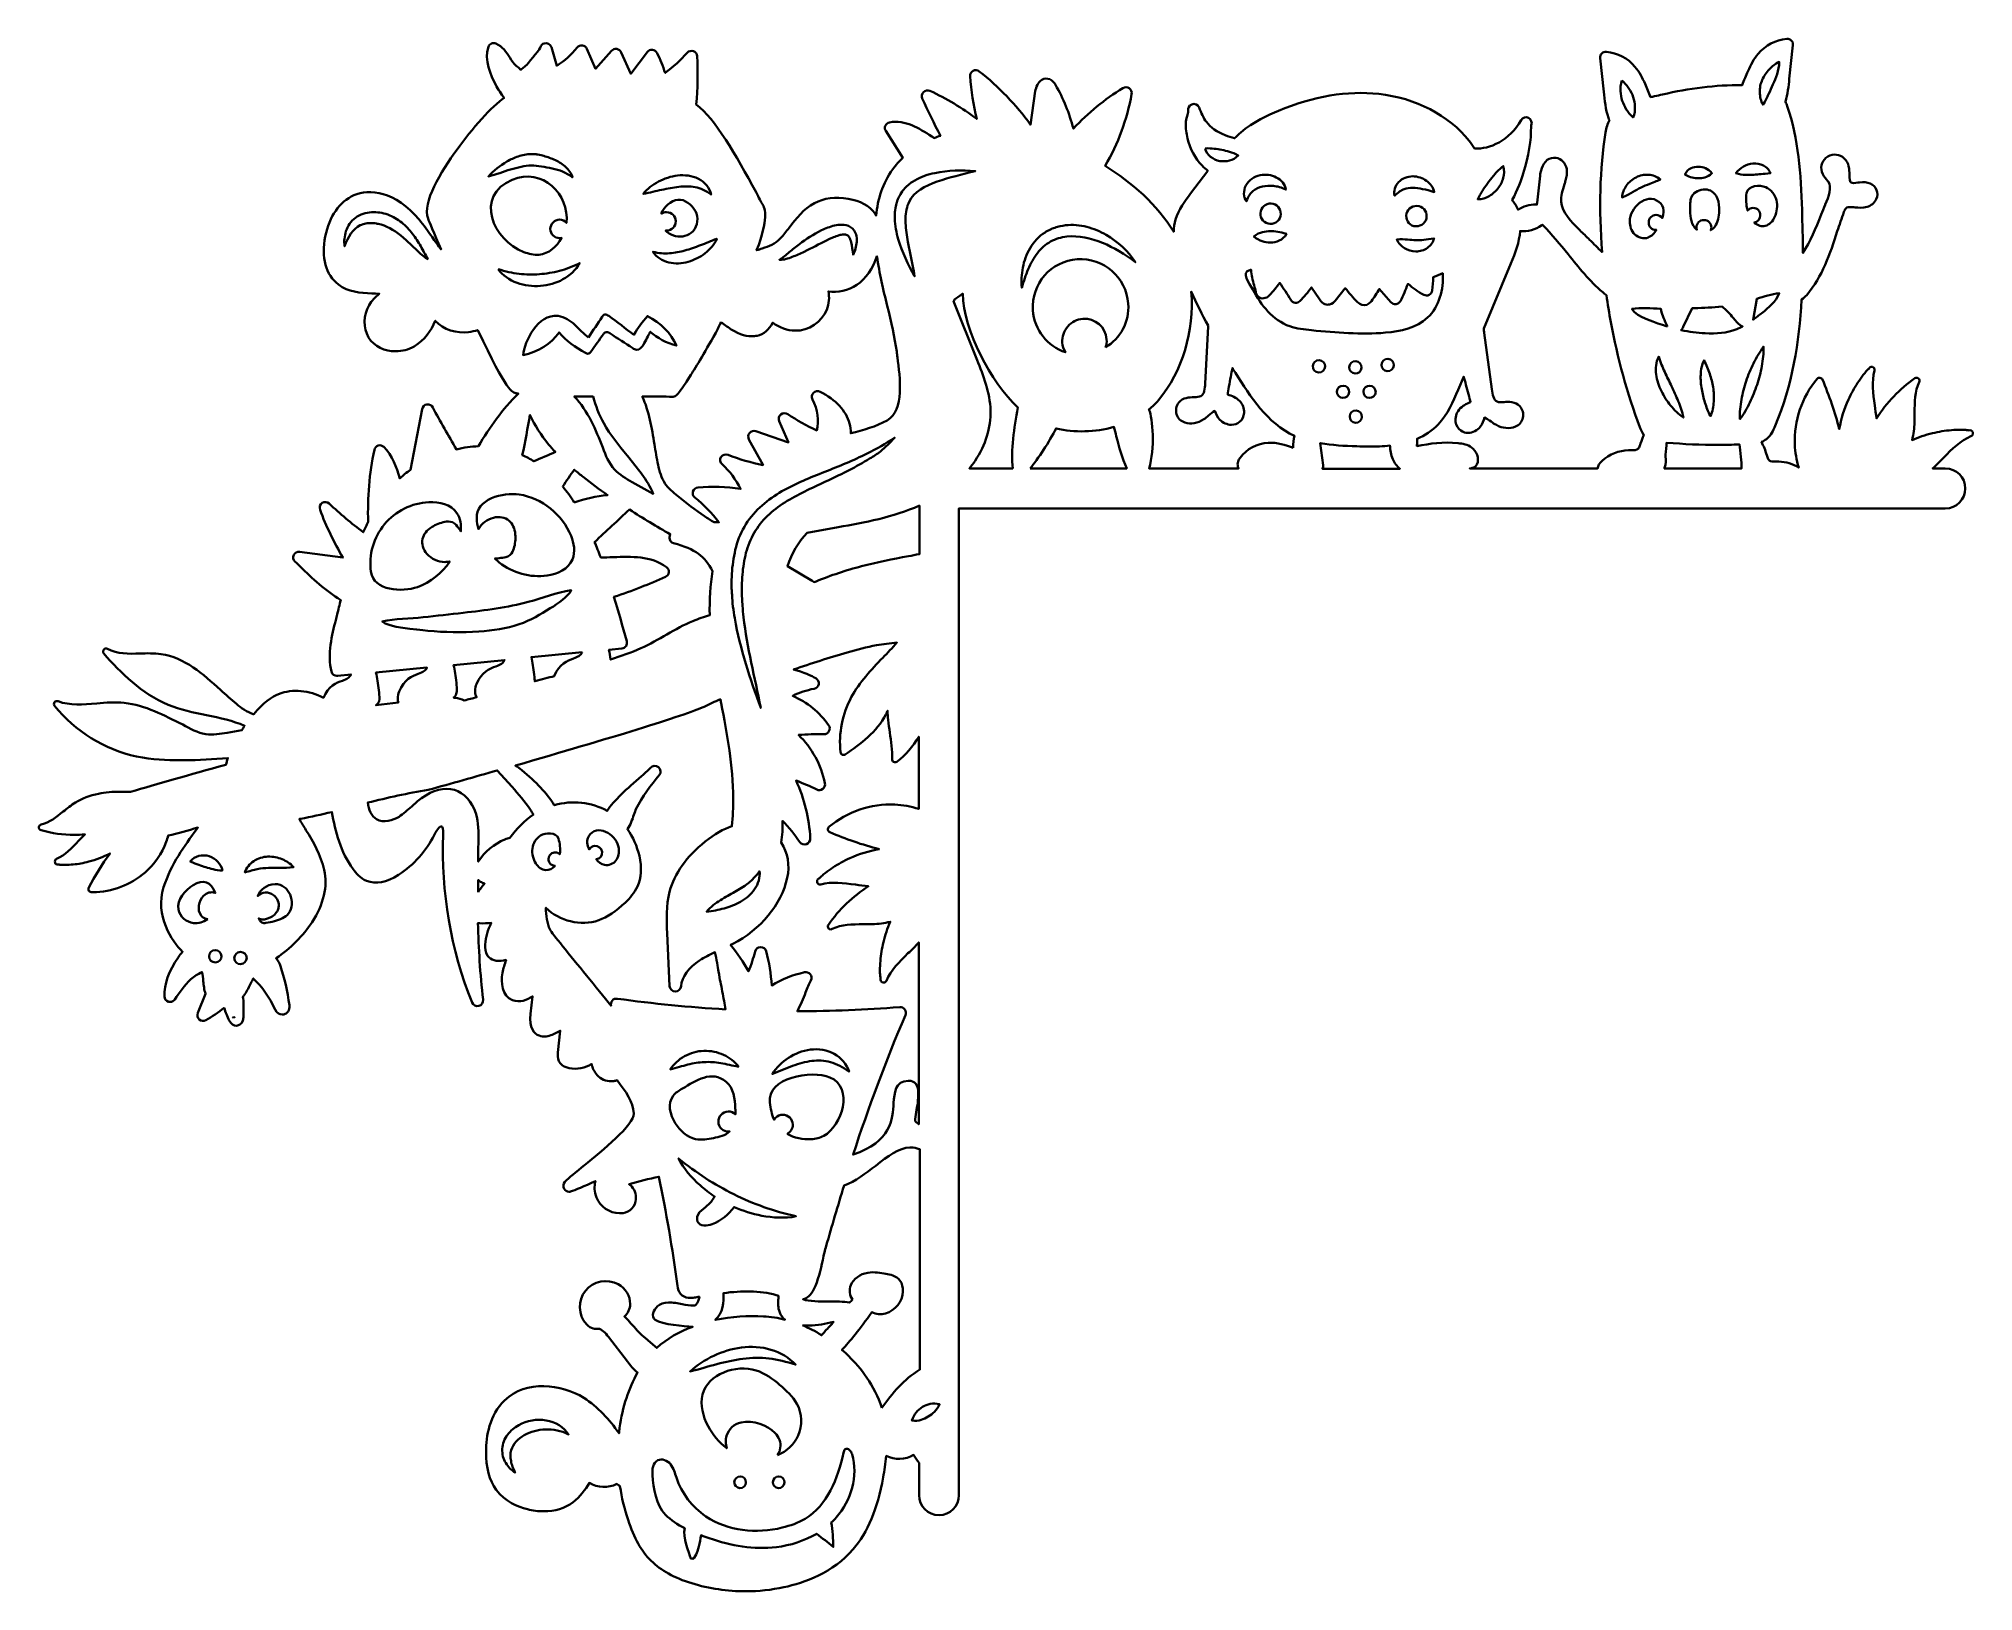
# Model space of a CAD drawing. Header units: millimetres. Extents: x 3 to 342, y 38 to 310.
import ezdxf

# ---------------------------------------------------------------- set-up
doc = ezdxf.new("R2010")
doc.units = ezdxf.units.MM
doc.header["$MEASUREMENT"] = 0
doc.layers.add('Layer 1', color=7, linetype='Continuous', lineweight=0)

msp = doc.modelspace()

# ---------------------------------------------------------------- linework, layer by layer
at = {"layer": 'Layer 1', "color": 18, "lineweight": 35, "true_color": 0x000000}
for points, knots in [([(341.59, 241.02), (341.49, 241.26), (341.21, 241.41), (340.96, 241.34), (340.89, 241.34), (340.75, 241.37), (340.68, 241.37), (340.57, 241.41), (340.47, 241.41), (340.4, 241.41), (340.11, 241.41), (339.83, 241.44), (339.55, 241.44), (338.98, 241.44), (338.42, 241.44), (337.86, 241.37), (336.76, 241.3), (335.63, 241.12), (334.54, 240.84), (333.3, 240.56), (332.1, 240.14), (330.98, 239.64), (331.12, 240.17), (331.22, 240.7), (331.29, 241.19), (331.43, 242.25), (331.43, 243.31), (331.43, 244.37), (331.43, 246.31), (331.43, 248.18), (332.25, 249.8), (332.35, 250.01), (332.28, 250.3), (332.1, 250.44), (331.93, 250.58), (331.65, 250.61), (331.47, 250.47), (328.82, 248.6), (326.53, 246.2), (324.73, 243.45), (324.66, 244.19), (324.56, 244.97), (324.45, 245.71), (324.17, 247.83), (323.89, 249.87), (324.41, 251.81), (324.41, 251.81), (324.41, 251.81), (324.41, 251.81), (324.49, 252.09), (324.31, 252.38), (324.03, 252.45), (323.78, 252.52), (323.5, 252.38), (323.39, 252.13), (323.36, 252.09), (323.25, 251.99), (323.18, 251.92), (323.11, 251.85), (323, 251.78), (322.97, 251.71), (322.79, 251.5), (322.62, 251.28), (322.44, 251.04), (322.09, 250.58), (321.77, 250.12), (321.45, 249.66), (320.85, 248.74), (320.29, 247.76), (319.83, 246.73), (319.09, 245.11), (318.56, 243.38), (318.24, 241.58), (317.46, 244.51), (316.48, 247.44), (315.28, 250.23), (315.21, 250.4), (315.07, 250.51), (314.85, 250.54), (314.68, 250.58), (314.5, 250.51), (314.36, 250.37), (311.68, 247.19), (310.27, 242.99), (310.44, 238.87), (310.52, 237.53), (310.73, 236.15), (311.15, 234.84), (310.09, 235.48), (308.89, 235.83), (307.66, 235.87), (307.52, 235.87), (307.38, 235.87), (307.23, 235.87), (306.71, 235.87), (306.18, 235.87), (305.96, 236.08), (305.86, 236.18), (305.75, 236.43), (305.68, 236.68), (305.65, 236.75), (305.61, 236.89), (305.54, 237.03), (305.29, 237.81), (304.98, 238.62), (304.62, 239.32), (304.91, 239.43), (305.19, 239.61), (305.47, 239.82), (306.28, 240.45), (306.67, 241.3), (307.02, 242.15), (309.99, 249.2), (311.22, 256.79), (311.64, 264.27), (312, 264.48), (312.28, 264.8), (312.53, 265.04), (315.28, 268.25), (316.62, 272.27), (317.89, 276.19), (318.28, 277.32), (318.63, 278.48), (319.05, 279.58), (319.12, 279.79), (319.23, 280.07), (319.37, 280.21), (319.55, 280.42), (319.97, 280.49), (320.57, 280.42), (320.71, 280.42), (320.85, 280.39), (320.99, 280.39), (321.63, 280.32), (322.37, 280.25), (323.11, 280.46), (323.78, 280.67), (324.38, 281.16), (324.7, 281.8), (324.94, 282.33), (324.98, 282.89), (324.77, 283.42), (324.38, 284.44), (323.22, 284.94), (321.77, 284.76), (321.77, 284.76), (321.49, 284.73), (321.49, 284.73), (321.03, 284.66), (320.5, 284.59), (320.29, 284.73), (320.08, 284.87), (320.04, 285.36), (320, 286.1), (320, 287.02), (319.97, 288.15), (319.12, 288.96), (318.35, 289.7), (317.15, 289.84), (316.23, 289.31), (315.31, 288.75), (314.89, 287.62), (315.17, 286.6), (315.35, 286.03), (315.7, 285.61), (315.98, 285.29), (316.09, 285.15), (316.19, 285.01), (316.3, 284.9), (316.97, 283.88), (316.41, 282.29), (315.77, 280.88), (315.77, 280.88), (315.77, 280.88), (315.77, 280.85), (315.52, 280.28), (315.31, 279.68), (315.07, 279.12), (314.11, 276.75), (313.16, 274.36), (311.86, 272.42), (311.86, 274.96), (311.79, 277.5), (311.71, 279.93), (311.5, 286.24), (311.15, 292.35), (309.1, 298.13), (309.03, 298.38), (308.93, 298.63), (308.82, 298.87), (309.21, 300.21), (309.35, 301.59), (309.49, 302.9), (309.49, 302.9), (310.13, 308.79), (310.13, 308.79), (310.16, 309.07), (310.06, 309.39), (309.84, 309.6), (309.63, 309.81), (309.35, 309.92), (309.03, 309.88), (307.09, 309.7), (305.29, 308.75), (304.02, 307.27), (303.25, 306.35), (302.72, 305.29), (302.26, 304.27), (301.91, 303.46), (301.55, 302.65), (301.24, 301.8), (296.55, 301.8), (291.89, 301.24), (287.3, 300.14), (286.84, 300.04), (286.35, 299.93), (285.89, 299.83), (285.64, 299.79), (285.43, 299.72), (285.19, 299.68), (284.9, 300.46), (284.55, 301.27), (284.23, 302.01), (283.77, 303.04), (283.25, 304.09), (282.47, 305.01), (281.2, 306.49), (279.4, 307.45), (277.46, 307.62), (277.18, 307.66), (276.86, 307.55), (276.65, 307.34), (276.44, 307.13), (276.33, 306.85), (276.37, 306.53), (276.37, 306.53), (277, 300.64), (277, 300.64), (277.18, 299.12), (277.32, 297.57), (277.81, 296.05), (277.85, 295.91), (277.92, 295.77), (277.99, 295.63), (277.67, 295.03), (277.42, 294.32), (277.32, 293.51), (276.3, 287.06), (276.12, 280.04), (276.72, 272.56), (275.98, 273.26), (275.24, 274), (274.53, 274.71), (273.97, 275.27), (273.37, 275.84), (272.8, 276.4), (271.18, 277.95), (269.7, 279.51), (269.56, 281.38), (269.49, 282.36), (269.77, 283.35), (270.12, 284.44), (270.19, 284.66), (270.26, 284.87), (270.3, 285.08), (270.47, 285.68), (270.65, 286.38), (270.51, 287.13), (270.33, 288.15), (269.56, 288.93), (268.64, 289.07), (268.08, 289.14), (267.55, 289), (267.12, 288.68), (266.17, 287.94), (265.92, 286.49), (265.85, 285.93), (265.85, 285.93), (265.32, 281.16), (265.32, 281.16), (265.32, 281.02), (265.29, 280.95), (265.29, 280.88), (265.25, 280.88), (265.22, 280.88), (265.18, 280.88), (265.18, 280.88), (265.15, 280.88), (265.15, 280.88), (264.02, 280.88), (262.85, 280.56), (262.01, 279.96), (261.73, 280.6), (261.37, 281.16), (260.95, 281.69), (261.94, 283.32), (262.57, 285.33), (262.89, 286.31), (263.88, 289.45), (264.3, 292.17), (264.27, 294.53), (264.27, 294.64), (264.27, 294.71), (264.3, 294.75), (264.51, 295.24), (264.3, 295.8), (263.84, 296.05), (263.38, 296.3), (262.78, 296.12), (262.54, 295.66), (260.53, 292.1), (256.96, 290.48), (254.39, 290.72), (254.07, 291.18), (253.75, 291.61), (253.44, 292.03), (249.84, 296.55), (244.05, 299.54), (237.6, 300.25), (232.09, 300.85), (226.17, 299.86), (220.03, 297.29), (218.26, 296.55), (215.65, 295.35), (213.47, 293.51), (213.08, 293.19), (212.73, 292.84), (212.37, 292.49), (211.81, 292.63), (211.24, 292.81), (210.71, 293.02), (209.3, 293.58), (208.17, 294.39), (207.43, 295.35), (206.9, 296.05), (206.55, 296.9), (206.16, 297.85), (206.16, 297.85), (206.16, 297.85), (206.16, 297.85), (206.16, 297.85), (206.16, 297.85), (206.16, 297.85), (205.95, 298.38), (205.39, 298.63), (204.86, 298.41), (204.4, 298.24), (204.15, 297.74), (204.26, 297.25), (204.26, 297.07), (204.12, 296.62), (204.05, 296.33), (203.94, 295.87), (203.84, 295.49), (203.84, 295.17), (203.8, 294.25), (203.91, 293.33), (204.12, 292.45), (204.54, 290.65), (205.46, 289), (206.69, 287.69), (207.05, 287.34), (207.36, 287.06), (207.68, 286.81), (207.68, 286.81), (204.65, 282.79), (204.65, 282.79), (203.66, 281.48), (202.57, 280.04), (202.04, 278.27), (201.82, 277.57), (201.72, 276.82), (201.72, 276.12), (198.86, 280.81), (194.38, 284.76), (189.72, 287.65), (191.98, 291.57), (193.53, 295.77), (194.35, 300.21), (194.42, 300.6), (194.24, 300.99), (193.92, 301.24), (193.6, 301.45), (193.18, 301.48), (192.83, 301.27), (189.62, 299.3), (186.73, 296.93), (184.15, 294.18), (183.44, 296.86), (182.39, 299.44), (181.01, 301.84), (180.87, 302.08), (180.59, 302.58), (180.02, 302.82), (179.56, 303), (179.07, 302.97), (178.65, 302.72), (177.94, 302.3), (177.59, 301.41), (177.48, 300.71), (177.48, 300.71), (176.64, 294.85), (176.64, 294.85), (174.1, 298.38), (171.1, 301.48), (167.68, 304.2), (167.36, 304.45), (166.93, 304.48), (166.58, 304.31), (166.23, 304.13), (166.02, 303.74), (166.05, 303.35), (166.23, 300.81), (166.62, 298.31), (167.22, 295.87), (164.68, 297.82), (161.92, 299.44), (159.03, 300.78), (158.64, 300.95), (158.22, 300.88), (157.9, 300.57), (157.62, 300.28), (157.52, 299.83), (157.69, 299.44), (158.68, 297.25), (159.74, 295.06), (160.87, 292.91), (160.48, 292.81), (160.13, 292.66), (159.77, 292.52), (159.63, 292.63), (159.49, 292.7), (159.35, 292.81), (157.09, 294.25), (154.76, 295.73), (151.98, 295.27), (151.66, 295.2), (151.38, 294.99), (151.24, 294.71), (151.09, 294.39), (151.13, 294.04), (151.31, 293.76), (151.31, 293.76), (154.27, 289.07), (154.27, 289.07), (153.63, 288.47), (153.07, 287.8), (152.54, 287.06), (150.74, 284.59), (149.9, 281.8), (149.61, 278.94), (149.54, 279.08), (149.44, 279.22), (149.37, 279.36), (148.45, 280.67), (146.86, 281.52), (144.74, 281.87), (142.45, 282.26), (140.48, 282.01), (138.82, 281.13), (136.91, 280.14), (135.64, 278.45), (134.37, 276.82), (133.88, 276.15), (133.39, 275.55), (132.89, 274.99), (131.9, 273.9), (130.88, 273.58), (129.68, 273.19), (129.36, 273.09), (129.01, 272.98), (128.69, 272.87), (130.77, 278.34), (130.25, 280.14), (129.68, 281.02), (129.5, 281.27), (129.08, 282.05), (128.59, 283.03), (125.06, 289.6), (121.43, 295.87), (118.11, 298.41), (118.36, 301.2), (118.43, 304.02), (118.29, 306.85), (118.25, 307.23), (118, 307.59), (117.62, 307.73), (117.23, 307.87), (116.8, 307.76), (116.52, 307.45), (115.36, 306.14), (114.09, 304.98), (112.68, 303.92), (112.29, 305.12), (111.8, 306.28), (111.27, 307.41), (111.12, 307.73), (110.81, 307.94), (110.45, 307.98), (110.1, 308.01), (109.78, 307.87), (109.57, 307.59), (109.57, 307.59), (106.64, 303.78), (106.64, 303.78), (106.64, 303.78), (104.99, 307.52), (104.99, 307.52), (104.85, 307.83), (104.56, 308.05), (104.21, 308.12), (103.86, 308.15), (103.54, 308.05), (103.29, 307.8), (103.29, 307.8), (100.51, 304.66), (100.51, 304.66), (100.51, 304.66), (98.99, 308.15), (98.99, 308.15), (98.85, 308.47), (98.53, 308.72), (98.18, 308.75), (97.83, 308.79), (97.47, 308.65), (97.26, 308.36), (96.27, 307.09), (95.07, 306), (93.7, 305.19), (93.7, 305.19), (92.75, 308.43), (92.75, 308.43), (92.6, 308.96), (92.04, 309.28), (91.51, 309.1), (91.12, 309), (90.88, 308.68), (90.81, 308.33), (90.45, 307.73), (88.62, 305.51), (88.23, 305.15), (87.98, 304.94), (87.77, 304.76), (87.59, 304.62), (87.52, 304.59), (87.49, 304.52), (87.42, 304.48), (87.38, 304.52), (87.35, 304.55), (87.31, 304.55), (87.14, 304.73), (86.89, 304.94), (86.61, 305.19), (86.18, 305.54), (85.83, 306.07), (85.48, 306.63), (84.88, 307.55), (84.21, 308.57), (83.04, 309.07), (82.8, 309.17), (82.51, 309.17), (82.27, 309.07), (82.02, 308.96), (81.81, 308.75), (81.74, 308.5), (80.93, 306.25), (82.16, 303.39), (83.01, 301.84), (83.43, 301.03), (83.96, 300.25), (84.49, 299.54), (82.44, 298.2), (78.81, 294.08), (76.24, 290.51), (73.34, 286.56), (70.13, 281.23), (71.16, 278.41), (71.33, 277.95), (72.21, 275.87), (73.45, 273.01), (72.92, 273.72), (72.39, 274.46), (71.86, 275.2), (71.16, 276.23), (70.41, 277.28), (69.6, 278.24), (65.44, 283.28), (60.85, 283.7), (58.17, 282.5), (55.7, 281.41), (53.87, 278.8), (53.16, 275.31), (52.42, 271.67), (53.3, 268.53), (55.46, 266.88), (57.19, 265.54), (59.27, 265.43), (61.31, 265.32), (61.77, 265.29), (62.19, 265.29), (62.62, 265.25), (61.91, 264.69), (61.31, 264.02), (60.85, 263.28), (59.83, 261.48), (59.76, 259.29), (60.75, 257.63), (61.77, 255.94), (63.61, 255.2), (65.48, 255.2), (66.64, 255.2), (67.77, 255.48), (68.72, 256.05), (70.56, 257.1), (71.72, 258.83), (72.43, 260.53), (73.87, 258.97), (76.2, 258.27), (78.25, 258.55), (78.81, 258.62), (79.34, 258.76), (79.87, 258.9), (85.02, 248.04), (85.94, 247.93), (86.61, 247.83), (86.75, 247.79), (86.85, 247.79), (86.99, 247.79), (84.17, 245.07), (81.95, 241.83), (79.97, 238.58), (78.74, 238.51), (77.43, 238.34), (76.13, 238.02), (74.72, 240.45), (73.31, 242.89), (72, 245.36), (71.79, 245.75), (71.4, 245.92), (70.98, 245.89), (70.56, 245.82), (70.24, 245.5), (70.13, 245.07), (70.13, 245.07), (68.09, 234.46), (68.09, 234.46), (67.42, 234), (66.82, 233.5), (66.22, 232.94), (65.65, 234.91), (64.98, 236.93), (63.43, 238.44), (63.18, 238.69), (62.79, 238.8), (62.44, 238.69), (62.09, 238.58), (61.84, 238.3), (61.77, 237.95), (60.89, 233.79), (60.54, 229.55), (60.68, 225.32), (60.4, 224.75), (60.11, 224.16), (59.83, 223.52), (57.75, 225.07), (55.74, 226.73), (53.87, 228.53), (53.52, 228.85), (53.02, 228.88), (52.63, 228.64), (52.25, 228.39), (52.11, 227.89), (52.25, 227.44), (53.34, 224.54), (54.68, 221.72), (56.27, 219.07), (56.27, 219.07), (48.68, 220.1), (48.68, 220.1), (48.26, 220.17), (47.84, 219.92), (47.66, 219.53), (47.48, 219.15), (47.55, 218.69), (47.87, 218.37), (48.19, 218.09), (48.51, 217.77), (48.82, 217.45), (50.87, 215.48), (53.23, 213.25), (55.88, 211.63), (55.67, 210.82), (55.46, 209.97), (55.25, 209.09), (55.17, 208.77), (55.1, 208.46), (55, 208.14), (54.36, 205.6), (53.48, 202.14), (54.26, 199.11), (54.36, 198.65), (54.79, 198.37), (55.21, 198.37), (55.25, 198.37), (55.28, 198.37), (55.32, 198.37), (55.32, 198.37), (57.68, 198.61), (57.68, 198.61), (57.4, 198.01), (56.97, 197.84), (56.16, 197.52), (55.14, 197.13), (53.69, 196.6), (52.85, 194.52), (50.34, 195.83), (47.48, 196.14), (45.01, 195.19), (43.89, 194.77), (42.26, 193.57), (40.64, 191.66), (40.6, 191.66), (40.6, 191.66), (40.57, 191.66), (39.48, 192.02), (38.49, 192.72), (37.61, 193.46), (36.69, 194.24), (35.74, 195.05), (34.85, 195.9), (31.75, 198.68), (28.57, 201.58), (24.41, 202.18), (23.21, 202.35), (21.94, 202.32), (20.74, 202.28), (18.7, 202.21), (16.76, 202.18), (15.06, 203.09), (14.85, 203.24), (14.57, 203.16), (14.39, 202.95), (14.22, 202.74), (14.25, 202.46), (14.39, 202.28), (17.36, 198.93), (21.03, 195.23), (25.65, 193.32), (27.8, 192.44), (30.13, 191.95), (32.39, 191.49), (34.75, 190.99), (37.01, 190.54), (39.05, 189.62), (38.88, 189.37), (38.7, 189.09), (38.56, 188.84), (38.56, 188.84), (36.02, 188.42), (36.02, 188.42), (34.78, 188.21), (33.48, 188), (32.24, 188.17), (30.8, 188.38), (29.49, 189.12), (28.22, 189.86), (24.98, 191.38), (21.63, 193.29), (17.99, 193.64), (16.37, 193.82), (14.75, 193.68), (13.16, 193.53), (10.76, 193.32), (8.5, 193.15), (6.39, 193.92), (6.17, 193.99), (5.93, 193.92), (5.79, 193.75), (5.64, 193.57), (5.64, 193.29), (5.79, 193.11), (9.35, 188.67), (14.57, 185.42), (20.14, 184.26), (22.82, 183.69), (25.51, 183.59), (27.69, 183.59), (27.98, 183.59), (28.22, 183.59), (28.47, 183.59), (31.01, 183.62), (33.58, 183.76), (36.12, 183.97), (35.98, 183.59), (35.88, 183.2), (35.77, 182.81), (29.39, 181.05), (23.64, 179.39), (19.09, 178.05), (18.49, 178.08), (17.92, 178.08), (17.36, 178.08), (15.91, 178.08), (14.64, 177.98), (13.48, 177.73), (11.96, 177.41), (10.58, 176.92), (9.42, 176.18), (9.42, 176.18), (9.42, 176.18), (9.42, 176.18), (8.68, 175.72), (7.97, 175.15), (7.3, 174.62), (6.07, 173.64), (4.9, 172.68), (3.46, 172.37), (3.21, 172.3), (3.07, 172.12), (3.03, 171.87), (3, 171.63), (3.17, 171.41), (3.42, 171.34), (5.29, 170.81), (7.27, 170.53), (9.21, 170.53), (9.84, 170.53), (10.48, 170.57), (11.08, 170.6), (10.69, 170.22), (10.34, 169.86), (9.98, 169.47), (8.78, 168.2), (7.66, 167), (6.14, 166.33), (5.86, 166.23), (5.75, 165.91), (5.86, 165.63), (5.96, 165.38), (6.24, 165.28), (6.49, 165.35), (6.56, 165.35), (6.63, 165.35), (6.7, 165.31), (6.81, 165.31), (6.88, 165.28), (6.95, 165.28), (7.13, 165.28), (7.34, 165.28), (7.51, 165.28), (7.55, 165.28), (7.62, 165.28), (7.66, 165.28), (8.11, 165.28), (8.57, 165.31), (9.03, 165.35), (9.95, 165.42), (10.87, 165.59), (11.75, 165.84), (13.05, 166.19), (14.32, 166.65), (15.49, 167.29), (14.11, 165.38), (12.84, 163.37), (11.75, 161.29), (11.68, 161.11), (11.68, 160.94), (11.75, 160.76), (11.85, 160.62), (11.99, 160.51), (12.21, 160.51), (12.31, 160.51), (12.38, 160.51), (12.49, 160.51), (15.8, 160.51), (19.12, 161.75), (21.63, 163.97), (23.25, 165.42), (24.55, 167.25), (25.33, 169.33), (25.47, 169.69), (25.58, 170.04), (25.68, 170.39), (27.41, 170.81), (29.14, 171.31), (30.87, 171.8), (30.8, 171.7), (30.69, 171.59), (30.62, 171.45), (28.54, 168.63), (26.18, 165.45), (24.87, 161.36), (23.32, 156.46), (26.28, 151.84), (28.19, 150.07), (27.9, 149.75), (27.66, 149.44), (27.45, 149.12), (25.75, 146.65), (24.94, 144.39), (25.01, 142.24), (25.01, 141.82), (25.33, 141.43), (25.72, 141.32), (25.82, 141.29), (25.89, 141.29), (26, 141.29), (26.32, 141.29), (26.63, 141.43), (26.81, 141.71), (27.62, 142.87), (28.54, 144.18), (29.63, 145.24), (29.63, 145.24), (29.63, 145.24), (29.63, 145.24), (30.23, 145.8), (30.83, 146.12), (31.57, 146.51), (31.71, 146.01), (31.75, 145.49), (31.82, 144.92), (31.89, 144.18), (31.96, 143.4), (32.21, 142.7), (32.21, 142.7), (30.87, 139.35), (30.87, 139.35), (30.69, 138.96), (30.8, 138.5), (31.11, 138.22), (31.43, 137.94), (31.89, 137.9), (32.24, 138.08), (33.41, 138.71), (34.47, 139.45), (35.45, 140.23), (35.74, 139.49), (36.02, 138.75), (36.37, 138.01), (36.69, 137.37), (37.18, 137.12), (37.61, 137.12), (37.75, 137.12), (37.89, 137.16), (37.99, 137.2), (38.21, 137.27), (38.88, 137.58), (38.84, 138.61), (38.84, 138.85), (38.84, 139.21), (38.84, 139.56), (38.88, 140.44), (38.91, 141.36), (38.73, 142.17), (38.88, 142.31), (38.98, 142.49), (39.09, 142.63), (39.51, 143.26), (39.83, 143.93), (40.15, 144.57), (40.29, 144.85), (40.43, 145.13), (40.57, 145.41), (42.16, 143.86), (43.46, 142.03), (44.38, 139.98), (44.7, 139.28), (45.19, 139.07), (45.65, 139.07), (45.76, 139.07), (45.83, 139.07), (45.93, 139.1), (46.5, 139.24), (47.03, 139.77), (46.88, 140.69), (46.57, 143.19), (46.04, 145.49), (45.33, 147.53), (45.16, 147.99), (44.98, 148.55), (44.56, 148.94), (47.03, 150.6), (49.32, 152.89), (50.87, 155.26), (52.88, 158.36), (53.62, 161.54), (52.99, 164.39), (52.39, 167.04), (51.08, 169.26), (49.78, 171.38), (49.39, 172.01), (49, 172.65), (48.65, 173.32), (48.72, 173.32), (48.79, 173.36), (48.86, 173.36), (50.69, 173.67), (52.49, 174.1), (54.33, 174.52), (54.96, 171.13), (55.84, 167.5), (58.03, 164.54), (58.53, 163.87), (59.3, 162.95), (60.4, 162.49), (61.98, 161.82), (63.92, 162.21), (66, 163.55), (68.69, 165.28), (70.87, 167.71), (72.28, 170.57), (72.85, 171.7), (73.34, 172.09), (73.52, 172.01), (73.66, 171.98), (73.84, 171.59), (73.8, 170.57), (73.41, 160.58), (75.14, 150.42), (78.88, 141.18), (79.06, 140.72), (79.55, 140.48), (80.05, 140.58), (80.54, 140.69), (80.86, 141.18), (80.79, 141.68), (80.29, 146.19), (80.01, 150.67), (79.9, 155.08), (80.05, 155.05), (80.15, 155.05), (80.22, 155.05), (80.89, 155.01), (81.56, 155.05), (82.23, 155.12), (81.63, 153.92), (81.28, 152.65), (81.17, 151.31), (81.14, 150.74), (81.14, 150), (81.6, 149.37), (82.16, 148.63), (83.15, 148.31), (84.35, 148.52), (84.53, 148.55), (84.67, 148.59), (84.84, 148.63), (84.56, 147.88), (84.35, 147.14), (84.21, 146.37), (83.86, 144.64), (84.1, 142.38), (85.94, 141.61), (87.28, 141.04), (88.48, 141.68), (89.46, 142.24), (89.46, 142.24), (89.11, 139.17), (89.11, 139.17), (88.83, 136.67), (89.75, 135.71), (90.59, 135.4), (91.44, 135.04), (92.29, 135.29), (92.89, 135.54), (93.38, 135.71), (93.84, 135.96), (94.3, 136.24), (94.3, 136.24), (93.91, 132.4), (93.91, 132.4), (93.87, 132.04), (93.8, 131.48), (94.09, 130.92), (94.3, 130.49), (94.79, 129.89), (95.88, 129.68), (97.23, 129.4), (98.67, 129.72), (99.8, 130.42), (99.94, 129.72), (100.26, 129.05), (100.79, 128.45), (101.39, 127.78), (102.31, 127.39), (103.26, 127.39), (103.4, 127.39), (103.54, 127.39), (103.68, 127.42), (103.89, 127.46), (104.07, 127.49), (104.25, 127.56), (105.8, 125.62), (107.07, 123.79), (107.17, 121.74), (107.28, 119.8), (101.6, 115.18), (98.57, 112.71), (97.08, 111.51), (95.81, 110.49), (95.14, 109.78), (94.83, 109.47), (94.76, 108.97), (95, 108.55), (95.18, 108.23), (95.53, 108.06), (95.85, 108.06), (95.96, 108.06), (96.06, 108.06), (96.13, 108.09), (96.91, 108.34), (98.57, 109.01), (100.47, 109.93), (100.22, 109.01), (100.26, 107.99), (100.65, 107.07), (101.32, 105.45), (102.91, 104.32), (104.67, 104.28), (104.7, 104.28), (104.77, 104.28), (104.81, 104.28), (105.48, 104.28), (106.08, 104.46), (106.54, 104.81), (107, 105.16), (107.35, 105.69), (107.49, 106.33), (107.7, 107.28), (107.46, 108.3), (106.82, 108.97), (106.68, 109.11), (106.54, 109.26), (106.36, 109.36), (108.09, 109.89), (109.82, 110.31), (111.58, 110.67), (112.85, 104.53), (113.95, 98.18), (114.86, 91.55), (114.9, 91.19), (114.97, 90.66), (115.36, 90.17), (116.1, 89.29), (117.33, 89.46), (117.79, 89.53), (118.07, 89.57), (118.39, 89.61), (118.67, 89.68), (118.57, 89.11), (118.46, 88.65), (118.04, 88.23), (118, 88.19), (117.9, 88.12), (117.55, 88.12), (117.05, 88.12), (116.38, 88.23), (115.68, 88.37), (114.86, 88.51), (114.05, 88.69), (113.28, 88.65), (111.51, 88.62), (110.84, 87.63), (110.56, 86.82), (110.42, 86.4), (110.56, 85.9), (110.95, 85.65), (112.22, 84.77), (115.99, 84.49), (117.51, 84.42), (115.15, 83.57), (112.99, 82.34), (111.2, 80.72), (110.67, 81.21), (110.1, 81.67), (109.57, 82.13), (109.11, 82.51), (108.66, 82.9), (108.3, 83.22), (108.2, 83.33), (107.88, 83.68), (107.56, 84.03), (106.72, 84.98), (106.08, 85.69), (105.55, 86.22), (106.15, 86.78), (106.54, 87.56), (106.54, 88.41), (106.57, 89.78), (105.76, 91.12), (104.46, 91.86), (102.59, 92.92), (100.05, 92.39), (98.71, 90.73), (97.37, 89.04), (97.44, 86.47), (98.88, 84.88), (99.27, 84.45), (99.66, 84.21), (100.08, 84.1), (100.37, 84.03), (100.61, 84.03), (100.79, 84.07), (100.86, 84.07), (100.89, 84.07), (100.96, 84.07), (101.6, 84.03), (102.2, 83.33), (102.73, 82.66), (102.73, 82.66), (106.08, 78.32), (106.08, 78.32), (106.54, 77.72), (107.1, 76.98), (107.84, 76.38), (106.29, 73.66), (105.23, 70.41), (104.7, 66.71), (104.67, 66.39), (104.63, 66.08), (104.6, 65.76), (102.91, 68.19), (100.93, 70.38), (98.42, 71.97), (98.42, 71.97), (98.42, 71.97), (98.42, 71.97), (94.51, 74.44), (88.34, 75.14), (84.56, 71.51), (81.91, 68.97), (81.32, 65.23), (81.32, 62.58), (81.28, 59.73), (81.88, 57.54), (83.11, 55.84), (84.63, 53.8), (86.89, 52.88), (88.55, 52.46), (89.5, 52.21), (90.45, 52.11), (91.4, 52.11), (93.34, 52.11), (95.14, 52.63), (96.56, 53.69), (97.79, 54.61), (98.67, 55.88), (99.41, 57.08), (100.86, 56.23), (102.73, 56.13), (104.21, 56.9), (104.39, 56.76), (104.6, 56.62), (104.77, 56.52), (105.06, 54.5), (105.55, 52.53), (106.19, 50.59), (107.24, 47.41), (108.51, 45.12), (110.24, 43.43), (111.94, 41.73), (114.26, 40.46), (117.33, 39.51), (120.4, 38.56), (123.58, 38.1), (126.79, 38.1), (129.05, 38.1), (131.27, 38.35), (133.46, 38.81), (137.05, 39.58), (142.06, 41.35), (145.59, 45.47), (148.13, 48.44), (149.82, 52.42), (150.85, 58.07), (151.06, 59.2), (151.27, 60.47), (151.38, 61.81), (152.86, 61.07), (154.73, 61.14), (156.17, 61.98), (156.46, 61.52), (156.77, 61.03), (157.13, 60.57), (157.13, 60.57), (157.13, 54.93), (157.13, 54.93), (157.13, 52.99), (158.68, 51.44), (160.62, 51.44), (162.56, 51.44), (164.11, 52.99), (164.11, 54.93), (164.11, 54.93), (164.11, 227.68), (164.11, 227.68), (164.11, 227.68), (336.8, 227.68), (336.8, 227.68), (338.74, 227.68), (340.29, 229.24), (340.29, 231.18), (340.29, 233.12), (338.74, 234.67), (336.8, 234.67), (336.8, 234.67), (334.57, 234.67), (334.57, 234.67), (335.24, 235.27), (335.88, 235.9), (336.48, 236.54), (338, 238.09), (339.41, 239.54), (341.28, 240.31), (341.28, 240.31), (341.28, 240.31), (341.28, 240.31), (341.59, 240.45), (341.7, 240.77), (341.59, 241.02)], [0, 0, 0, 0, 1, 1, 1, 2, 2, 2, 3, 3, 3, 4, 4, 4, 5, 5, 5, 6, 6, 6, 7, 7, 7, 8, 8, 8, 9, 9, 9, 10, 10, 10, 11, 11, 11, 12, 12, 12, 13, 13, 13, 14, 14, 14, 15, 15, 15, 16, 16, 16, 17, 17, 17, 18, 18, 18, 19, 19, 19, 20, 20, 20, 21, 21, 21, 22, 22, 22, 23, 23, 23, 24, 24, 24, 25, 25, 25, 26, 26, 26, 27, 27, 27, 28, 28, 28, 29, 29, 29, 30, 30, 30, 31, 31, 31, 32, 32, 32, 33, 33, 33, 34, 34, 34, 35, 35, 35, 36, 36, 36, 37, 37, 37, 38, 38, 38, 39, 39, 39, 40, 40, 40, 41, 41, 41, 42, 42, 42, 43, 43, 43, 44, 44, 44, 45, 45, 45, 46, 46, 46, 47, 47, 47, 48, 48, 48, 49, 49, 49, 50, 50, 50, 51, 51, 51, 52, 52, 52, 53, 53, 53, 54, 54, 54, 55, 55, 55, 56, 56, 56, 57, 57, 57, 58, 58, 58, 59, 59, 59, 60, 60, 60, 61, 61, 61, 62, 62, 62, 63, 63, 63, 64, 64, 64, 65, 65, 65, 66, 66, 66, 67, 67, 67, 68, 68, 68, 69, 69, 69, 70, 70, 70, 71, 71, 71, 72, 72, 72, 73, 73, 73, 74, 74, 74, 75, 75, 75, 76, 76, 76, 77, 77, 77, 78, 78, 78, 79, 79, 79, 80, 80, 80, 81, 81, 81, 82, 82, 82, 83, 83, 83, 84, 84, 84, 85, 85, 85, 86, 86, 86, 87, 87, 87, 88, 88, 88, 89, 89, 89, 90, 90, 90, 91, 91, 91, 92, 92, 92, 93, 93, 93, 94, 94, 94, 95, 95, 95, 96, 96, 96, 97, 97, 97, 98, 98, 98, 99, 99, 99, 100, 100, 100, 101, 101, 101, 102, 102, 102, 103, 103, 103, 104, 104, 104, 105, 105, 105, 106, 106, 106, 107, 107, 107, 108, 108, 108, 109, 109, 109, 110, 110, 110, 111, 111, 111, 112, 112, 112, 113, 113, 113, 114, 114, 114, 115, 115, 115, 116, 116, 116, 117, 117, 117, 118, 118, 118, 119, 119, 119, 120, 120, 120, 121, 121, 121, 122, 122, 122, 123, 123, 123, 124, 124, 124, 125, 125, 125, 126, 126, 126, 127, 127, 127, 128, 128, 128, 129, 129, 129, 130, 130, 130, 131, 131, 131, 132, 132, 132, 133, 133, 133, 134, 134, 134, 135, 135, 135, 136, 136, 136, 137, 137, 137, 138, 138, 138, 139, 139, 139, 140, 140, 140, 141, 141, 141, 142, 142, 142, 143, 143, 143, 144, 144, 144, 145, 145, 145, 146, 146, 146, 147, 147, 147, 148, 148, 148, 149, 149, 149, 150, 150, 150, 151, 151, 151, 152, 152, 152, 153, 153, 153, 154, 154, 154, 155, 155, 155, 156, 156, 156, 157, 157, 157, 158, 158, 158, 159, 159, 159, 160, 160, 160, 161, 161, 161, 162, 162, 162, 163, 163, 163, 164, 164, 164, 165, 165, 165, 166, 166, 166, 167, 167, 167, 168, 168, 168, 169, 169, 169, 170, 170, 170, 171, 171, 171, 172, 172, 172, 173, 173, 173, 174, 174, 174, 175, 175, 175, 176, 176, 176, 177, 177, 177, 178, 178, 178, 179, 179, 179, 180, 180, 180, 181, 181, 181, 182, 182, 182, 183, 183, 183, 184, 184, 184, 185, 185, 185, 186, 186, 186, 187, 187, 187, 188, 188, 188, 189, 189, 189, 190, 190, 190, 191, 191, 191, 192, 192, 192, 193, 193, 193, 194, 194, 194, 195, 195, 195, 196, 196, 196, 197, 197, 197, 198, 198, 198, 199, 199, 199, 200, 200, 200, 201, 201, 201, 202, 202, 202, 203, 203, 203, 204, 204, 204, 205, 205, 205, 206, 206, 206, 207, 207, 207, 208, 208, 208, 209, 209, 209, 210, 210, 210, 211, 211, 211, 212, 212, 212, 213, 213, 213, 214, 214, 214, 215, 215, 215, 216, 216, 216, 217, 217, 217, 218, 218, 218, 219, 219, 219, 220, 220, 220, 221, 221, 221, 222, 222, 222, 223, 223, 223, 224, 224, 224, 225, 225, 225, 226, 226, 226, 227, 227, 227, 228, 228, 228, 229, 229, 229, 230, 230, 230, 231, 231, 231, 232, 232, 232, 233, 233, 233, 234, 234, 234, 235, 235, 235, 236, 236, 236, 237, 237, 237, 238, 238, 238, 239, 239, 239, 240, 240, 240, 241, 241, 241, 242, 242, 242, 243, 243, 243, 244, 244, 244, 245, 245, 245, 246, 246, 246, 247, 247, 247, 248, 248, 248, 249, 249, 249, 250, 250, 250, 251, 251, 251, 252, 252, 252, 253, 253, 253, 254, 254, 254, 255, 255, 255, 256, 256, 256, 257, 257, 257, 258, 258, 258, 259, 259, 259, 260, 260, 260, 261, 261, 261, 262, 262, 262, 263, 263, 263, 264, 264, 264, 265, 265, 265, 266, 266, 266, 267, 267, 267, 268, 268, 268, 269, 269, 269, 270, 270, 270, 271, 271, 271, 272, 272, 272, 273, 273, 273, 274, 274, 274, 275, 275, 275, 276, 276, 276, 277, 277, 277, 278, 278, 278, 279, 279, 279, 280, 280, 280, 281, 281, 281, 282, 282, 282, 283, 283, 283, 284, 284, 284, 285, 285, 285, 286, 286, 286, 287, 287, 287, 288, 288, 288, 289, 289, 289, 290, 290, 290, 291, 291, 291, 292, 292, 292, 293, 293, 293, 294, 294, 294, 295, 295, 295, 296, 296, 296, 297, 297, 297, 298, 298, 298, 299, 299, 299, 300, 300, 300, 301, 301, 301, 302, 302, 302, 303, 303, 303, 304, 304, 304, 305, 305, 305, 306, 306, 306, 307, 307, 307, 308, 308, 308, 309, 309, 309, 310, 310, 310, 311, 311, 311, 312, 312, 312, 313, 313, 313, 314, 314, 314, 315, 315, 315, 316, 316, 316, 317, 317, 317, 318, 318, 318, 319, 319, 319, 320, 320, 320, 321, 321, 321, 322, 322, 322, 323, 323, 323, 324, 324, 324, 325, 325, 325, 326, 326, 326, 327, 327, 327, 328, 328, 328, 329, 329, 329, 330, 330, 330, 331, 331, 331, 332, 332, 332, 333, 333, 333, 334, 334, 334, 335, 335, 335, 336, 336, 336, 337, 337, 337, 338, 338, 338, 339, 339, 339, 340, 340, 340, 341, 341, 341, 342, 342, 342, 343, 343, 343, 344, 344, 344, 345, 345, 345, 346, 346, 346, 347, 347, 347, 348, 348, 348, 349, 349, 349, 350, 350, 350, 351, 351, 351, 352, 352, 352, 353, 353, 353, 354, 354, 354, 355, 355, 355, 356, 356, 356, 357, 357, 357, 358, 358, 358, 359, 359, 359, 360, 360, 360, 361, 361, 361, 362, 362, 362, 363, 363, 363, 364, 364, 364, 365, 365, 365, 366, 366, 366, 367, 367, 367, 368, 368, 368, 369, 369, 369, 370, 370, 370, 371, 371, 371, 372, 372, 372, 373, 373, 373, 374, 374, 374, 375, 375, 375, 376, 376, 376, 377, 377, 377, 378, 378, 378, 379, 379, 379, 380, 380, 380, 381, 381, 381, 382, 382, 382, 383, 383, 383, 384, 384, 384, 385, 385, 385, 386, 386, 386, 387, 387, 387, 388, 388, 388, 389, 389, 389, 390, 390, 390, 391, 391, 391, 392, 392, 392, 393, 393, 393, 394, 394, 394, 395, 395, 395, 396, 396, 396, 397, 397, 397, 398, 398, 398, 399, 399, 399, 400, 400, 400, 401, 401, 401, 402, 402, 402, 403, 403, 403, 404, 404, 404, 405, 405, 405, 406, 406, 406, 407, 407, 407, 408, 408, 408, 409, 409, 409, 410, 410, 410, 411, 411, 411, 412, 412, 412, 413, 413, 413, 414, 414, 414, 415, 415, 415, 416, 416, 416, 417, 417, 417, 418, 418, 418, 419, 419, 419, 420, 420, 420, 421, 421, 421, 422, 422, 422, 423, 423, 423, 424, 424, 424, 425, 425, 425, 426, 426, 426, 427, 427, 427, 428, 428, 428, 429, 429, 429, 430, 430, 430, 431, 431, 431, 432, 432, 432, 433, 433, 433, 434, 434, 434, 435, 435, 435, 436, 436, 436, 437, 437, 437, 438, 438, 438, 439, 439, 439, 440, 440, 440, 440]), ([(304.76, 302.72), (305.05, 303.39), (305.47, 303.99), (305.96, 304.52), (306.46, 305.05), (306.99, 305.51), (307.73, 305.86), (307.73, 305.05), (307.55, 304.38), (307.34, 303.71), (307.13, 303.07), (306.88, 302.47), (306.63, 301.91), (306.39, 301.34), (306.14, 300.78), (305.86, 300.21), (305.58, 299.65), (305.29, 299.01), (304.91, 298.34), (304.48, 299.01), (304.34, 299.79), (304.34, 300.53), (304.27, 301.31), (304.45, 302.05), (304.76, 302.72)], [0, 0, 0, 0, 1, 1, 1, 2, 2, 2, 3, 3, 3, 4, 4, 4, 5, 5, 5, 6, 6, 6, 7, 7, 7, 8, 8, 8, 8]), ([(280.18, 302.58), (280.71, 302.15), (281.09, 301.66), (281.41, 301.2), (281.73, 300.71), (281.98, 300.21), (282.15, 299.68), (282.33, 299.16), (282.43, 298.59), (282.47, 297.99), (282.47, 297.39), (282.43, 296.79), (282.15, 296.12), (281.62, 296.58), (281.27, 297.04), (280.95, 297.53), (280.67, 298.03), (280.42, 298.52), (280.25, 299.05), (280.07, 299.58), (279.96, 300.14), (279.93, 300.74), (279.89, 301.31), (279.93, 301.91), (280.18, 302.58)], [0, 0, 0, 0, 1, 1, 1, 2, 2, 2, 3, 3, 3, 4, 4, 4, 5, 5, 5, 6, 6, 6, 7, 7, 7, 8, 8, 8, 8]), ([(84.98, 288.43), (85.62, 288.78), (86.25, 289.07), (86.96, 289.31), (87.31, 289.42), (87.67, 289.52), (88.05, 289.6), (88.44, 289.67), (88.79, 289.7), (89.18, 289.7), (89.36, 289.7), (89.57, 289.7), (89.78, 289.7), (89.99, 289.7), (90.17, 289.67), (90.38, 289.63), (90.81, 289.56), (91.12, 289.49), (91.44, 289.38), (92.11, 289.21), (92.78, 288.96), (93.45, 288.64), (94.12, 288.33), (94.76, 287.94), (95.29, 287.44), (95.81, 286.95), (96.27, 286.31), (96.45, 285.64), (95.32, 286.53), (94.16, 286.91), (92.92, 287.2), (92.29, 287.34), (91.65, 287.44), (91.02, 287.55), (90.35, 287.65), (89.82, 287.73), (89.25, 287.73), (88.09, 287.69), (86.85, 287.37), (85.62, 287.02), (84.38, 286.63), (83.11, 286.17), (81.74, 285.79), (82.69, 286.84), (83.75, 287.69), (84.98, 288.43)], [0, 0, 0, 0, 1, 1, 1, 2, 2, 2, 3, 3, 3, 4, 4, 4, 5, 5, 5, 6, 6, 6, 7, 7, 7, 8, 8, 8, 9, 9, 9, 10, 10, 10, 11, 11, 11, 12, 12, 12, 13, 13, 13, 14, 14, 14, 15, 15, 15, 15]), ([(207.19, 290.72), (207.86, 290.76), (208.35, 290.69), (208.81, 290.65), (209.27, 290.62), (209.69, 290.55), (210.15, 290.44), (210.57, 290.37), (211, 290.27), (211.49, 290.12), (211.95, 289.98), (212.44, 289.81), (213.01, 289.49), (212.58, 289), (212.05, 288.71), (211.49, 288.57), (210.93, 288.43), (210.33, 288.4), (209.76, 288.5), (209.2, 288.61), (208.63, 288.85), (208.17, 289.24), (207.72, 289.6), (207.33, 290.09), (207.19, 290.72)], [0, 0, 0, 0, 1, 1, 1, 2, 2, 2, 3, 3, 3, 4, 4, 4, 5, 5, 5, 6, 6, 6, 7, 7, 7, 8, 8, 8, 8]), ([(301.45, 287.55), (301.94, 287.83), (302.51, 288.01), (303.11, 288.08), (303.71, 288.11), (304.38, 288.01), (304.94, 287.73), (305.51, 287.44), (305.96, 286.98), (306.18, 286.35), (305.51, 286.28), (305.01, 286.24), (304.55, 286.21), (304.09, 286.17), (303.71, 286.14), (303.25, 286.1), (302.82, 286.07), (302.33, 286.03), (301.84, 286.07), (301.31, 286.1), (300.74, 286.14), (300.14, 286.38), (300.53, 286.88), (300.95, 287.23), (301.45, 287.55)], [0, 0, 0, 0, 1, 1, 1, 2, 2, 2, 3, 3, 3, 4, 4, 4, 5, 5, 5, 6, 6, 6, 7, 7, 7, 8, 8, 8, 8]), ([(85.9, 285.22), (91.16, 287.44), (95.99, 282.65), (95.39, 277.67), (95.11, 278.02), (94.65, 278.24), (94.19, 278.24), (93.31, 278.24), (92.57, 277.5), (92.57, 276.61), (92.57, 275.73), (93.31, 274.99), (94.19, 274.99), (94.3, 274.99), (94.44, 274.99), (94.54, 275.03), (93.7, 273.51), (92.29, 272.24), (90.56, 272.1), (89.68, 272.03), (88.79, 272.24), (87.95, 272.56), (82.55, 274.57), (79.2, 282.43), (85.9, 285.22)], [0, 0, 0, 0, 1, 1, 1, 2, 2, 2, 3, 3, 3, 4, 4, 4, 5, 5, 5, 6, 6, 6, 7, 7, 7, 8, 8, 8, 8]), ([(111.51, 284.9), (112.54, 285.43), (113.66, 285.82), (114.86, 285.96), (116.06, 286.1), (117.33, 285.96), (118.5, 285.4), (119.63, 284.83), (120.51, 283.77), (120.72, 282.61), (119.77, 283.32), (118.89, 283.74), (117.93, 283.92), (117.02, 284.09), (116.06, 284.09), (115.08, 283.99), (114.09, 283.88), (113.1, 283.67), (112.08, 283.46), (111.05, 283.25), (110, 282.96), (108.83, 282.75), (109.57, 283.67), (110.49, 284.37), (111.51, 284.9)], [0, 0, 0, 0, 1, 1, 1, 2, 2, 2, 3, 3, 3, 4, 4, 4, 5, 5, 5, 6, 6, 6, 7, 7, 7, 8, 8, 8, 8]), ([(152.89, 279.33), (152.89, 279.51), (152.89, 279.65), (152.93, 279.82), (152.93, 279.82), (153, 280.32), (153, 280.32), (153.04, 280.49), (153.07, 280.63), (153.11, 280.81), (153.11, 280.81), (153.25, 281.3), (153.25, 281.3), (153.28, 281.48), (153.35, 281.62), (153.42, 281.8), (153.42, 281.8), (153.63, 282.26), (153.63, 282.26), (153.71, 282.4), (153.78, 282.57), (153.88, 282.72), (153.88, 282.72), (154.16, 283.14), (154.16, 283.14), (154.34, 283.42), (154.59, 283.67), (154.83, 283.92), (155.05, 284.16), (155.33, 284.37), (155.57, 284.59), (155.72, 284.69), (155.82, 284.8), (155.96, 284.87), (155.96, 284.87), (156.39, 285.11), (156.39, 285.11), (157.52, 285.75), (158.68, 286.17), (159.88, 286.38), (162.24, 286.88), (164.61, 286.95), (166.97, 286.74), (164.68, 286.14), (162.42, 285.64), (160.3, 284.9), (158.19, 284.16), (156.25, 283.1), (155.4, 281.38), (154.98, 280.53), (154.8, 279.51), (154.76, 278.45), (154.73, 277.39), (154.87, 276.26), (155.05, 275.17), (155.4, 272.94), (155.96, 270.65), (156.35, 268.32), (155.15, 270.37), (154.2, 272.52), (153.49, 274.81), (153.18, 275.98), (152.89, 277.18), (152.86, 278.41), (152.86, 278.69), (152.89, 279.01), (152.89, 279.33)], [0, 0, 0, 0, 1, 1, 1, 2, 2, 2, 3, 3, 3, 4, 4, 4, 5, 5, 5, 6, 6, 6, 7, 7, 7, 8, 8, 8, 9, 9, 9, 10, 10, 10, 11, 11, 11, 12, 12, 12, 13, 13, 13, 14, 14, 14, 15, 15, 15, 16, 16, 16, 17, 17, 17, 18, 18, 18, 19, 19, 19, 20, 20, 20, 21, 21, 21, 22, 22, 22, 22]), ([(214.35, 284.23), (214.59, 284.69), (214.98, 285.08), (215.41, 285.4), (215.83, 285.68), (216.32, 285.89), (216.82, 286), (217.8, 286.21), (218.83, 286.07), (219.67, 285.64), (220.52, 285.22), (221.26, 284.41), (221.37, 283.49), (220.56, 283.92), (219.85, 284.06), (219.18, 284.13), (218.51, 284.2), (217.84, 284.16), (217.24, 284.02), (216.64, 283.88), (216.08, 283.67), (215.62, 283.28), (215.16, 282.89), (214.74, 282.29), (214.42, 281.45), (213.92, 282.19), (213.85, 283.28), (214.35, 284.23)], [0, 0, 0, 0, 1, 1, 1, 2, 2, 2, 3, 3, 3, 4, 4, 4, 5, 5, 5, 6, 6, 6, 7, 7, 7, 8, 8, 8, 9, 9, 9, 9]), ([(241.09, 284.8), (241.72, 285.47), (242.68, 285.82), (243.56, 285.82), (244.44, 285.82), (245.29, 285.5), (245.96, 285.04), (246.63, 284.55), (247.16, 283.88), (247.33, 283.07), (246.56, 283.32), (245.92, 283.49), (245.29, 283.6), (244.69, 283.74), (244.09, 283.81), (243.56, 283.81), (243.03, 283.81), (242.53, 283.74), (242.04, 283.56), (241.55, 283.39), (241.02, 283), (240.38, 282.43), (240.21, 283.25), (240.45, 284.13), (241.09, 284.8)], [0, 0, 0, 0, 1, 1, 1, 2, 2, 2, 3, 3, 3, 4, 4, 4, 5, 5, 5, 6, 6, 6, 7, 7, 7, 8, 8, 8, 8]), ([(255.91, 283.49), (256.22, 283.99), (256.58, 284.44), (256.89, 284.9), (257.25, 285.36), (257.6, 285.79), (257.99, 286.24), (258.37, 286.7), (258.8, 287.16), (259.4, 287.62), (259.61, 286.91), (259.57, 286.21), (259.4, 285.54), (259.22, 284.87), (258.9, 284.23), (258.48, 283.7), (258.06, 283.17), (257.53, 282.72), (256.96, 282.36), (256.36, 282.01), (255.69, 281.8), (254.95, 281.8), (255.27, 282.47), (255.59, 283), (255.91, 283.49)], [0, 0, 0, 0, 1, 1, 1, 2, 2, 2, 3, 3, 3, 4, 4, 4, 5, 5, 5, 6, 6, 6, 7, 7, 7, 8, 8, 8, 8]), ([(284.83, 286.1), (285.22, 286.07), (285.57, 286), (285.93, 285.86), (286.28, 285.71), (286.6, 285.54), (286.91, 285.29), (286.56, 285.08), (286.24, 284.97), (285.93, 284.87), (285.93, 284.87), (285.04, 284.52), (285.04, 284.52), (284.48, 284.3), (283.99, 284.09), (283.53, 283.85), (283.03, 283.6), (282.57, 283.35), (282.05, 283.03), (281.52, 282.72), (280.95, 282.4), (280.21, 282.12), (280.25, 282.89), (280.53, 283.56), (280.95, 284.16), (281.38, 284.76), (281.94, 285.29), (282.65, 285.64), (283.28, 286), (284.09, 286.14), (284.83, 286.1)], [0, 0, 0, 0, 1, 1, 1, 2, 2, 2, 3, 3, 3, 4, 4, 4, 5, 5, 5, 6, 6, 6, 7, 7, 7, 8, 8, 8, 9, 9, 9, 10, 10, 10, 10]), ([(292.28, 287.23), (292.7, 287.44), (293.12, 287.51), (293.58, 287.51), (294, 287.51), (294.43, 287.41), (294.82, 287.23), (295.2, 287.06), (295.59, 286.81), (295.95, 286.35), (295.52, 285.96), (295.1, 285.79), (294.71, 285.64), (294.32, 285.54), (293.93, 285.47), (293.58, 285.47), (293.23, 285.47), (292.88, 285.54), (292.49, 285.61), (292.1, 285.71), (291.71, 285.86), (291.22, 286.14), (291.47, 286.7), (291.85, 287.02), (292.28, 287.23)], [0, 0, 0, 0, 1, 1, 1, 2, 2, 2, 3, 3, 3, 4, 4, 4, 5, 5, 5, 6, 6, 6, 7, 7, 7, 8, 8, 8, 8]), ([(112.92, 279.54), (112.57, 279.54), (112.25, 279.44), (112.01, 279.26), (112.08, 279.47), (112.15, 279.68), (112.25, 279.86), (112.78, 280.78), (114.23, 281.87), (115.36, 281.73), (116.56, 281.55), (117.76, 280.42), (118.15, 279.33), (118.57, 278.13), (118.22, 276.68), (117.23, 275.91), (116.38, 275.24), (115.15, 275.1), (114.12, 275.45), (113.59, 275.63), (113.14, 275.94), (112.75, 276.33), (112.82, 276.33), (112.85, 276.33), (112.92, 276.33), (113.81, 276.33), (114.55, 277.07), (114.55, 277.95), (114.55, 278.84), (113.81, 279.54), (112.92, 279.54)], [0, 0, 0, 0, 1, 1, 1, 2, 2, 2, 3, 3, 3, 4, 4, 4, 5, 5, 5, 6, 6, 6, 7, 7, 7, 8, 8, 8, 9, 9, 9, 10, 10, 10, 10]), ([(287.48, 279.82), (287.51, 279.36), (287.37, 278.94), (287.23, 278.52), (286.98, 278.84), (286.63, 279.05), (286.17, 279.05), (285.47, 279.05), (284.87, 278.48), (284.87, 277.74), (284.87, 277), (285.43, 276.44), (286.17, 276.44), (286.17, 276.44), (286.21, 276.44), (286.21, 276.44), (285.86, 275.87), (285.36, 275.34), (284.76, 275.1), (283.99, 274.81), (283.03, 275.06), (282.43, 275.66), (281.83, 276.26), (281.55, 277.11), (281.55, 277.95), (281.55, 280.21), (284.41, 283.1), (286.67, 281.34), (287.13, 281.02), (287.44, 280.46), (287.48, 279.82)], [0, 0, 0, 0, 1, 1, 1, 2, 2, 2, 3, 3, 3, 4, 4, 4, 5, 5, 5, 6, 6, 6, 7, 7, 7, 8, 8, 8, 9, 9, 9, 10, 10, 10, 10]), ([(296.9, 281.9), (297.18, 281.23), (297.25, 280.49), (297.22, 279.79), (297.18, 278.8), (297, 277.78), (296.44, 277), (296.26, 276.75), (296.02, 276.54), (295.73, 276.37), (295.8, 276.51), (295.84, 276.68), (295.84, 276.86), (295.84, 277.57), (295.27, 278.17), (294.53, 278.17), (293.79, 278.17), (293.23, 277.6), (293.23, 276.86), (293.23, 276.72), (293.26, 276.58), (293.3, 276.47), (293.05, 276.68), (292.88, 276.93), (292.7, 277.18), (292.1, 278.24), (292.1, 279.54), (292.14, 280.81), (292.14, 281.59), (292.21, 282.36), (292.84, 282.86), (293.51, 283.39), (294.6, 283.67), (295.42, 283.42), (296.12, 283.17), (296.65, 282.57), (296.9, 281.9)], [0, 0, 0, 0, 1, 1, 1, 2, 2, 2, 3, 3, 3, 4, 4, 4, 5, 5, 5, 6, 6, 6, 7, 7, 7, 8, 8, 8, 9, 9, 9, 10, 10, 10, 11, 11, 11, 12, 12, 12, 12]), ([(303.18, 280.28), (302.79, 280.28), (302.44, 280.11), (302.19, 279.82), (301.91, 280.81), (301.84, 281.87), (302.01, 282.89), (302.26, 284.23), (304.34, 284.37), (305.36, 283.92), (306.28, 283.49), (306.99, 282.65), (307.23, 281.66), (307.48, 280.67), (307.34, 279.61), (306.92, 278.69), (306.6, 277.99), (306.03, 277.32), (305.26, 277.14), (304.62, 277), (303.95, 277.21), (303.42, 277.64), (303.39, 277.67), (303.39, 277.67), (303.35, 277.71), (303.95, 277.81), (304.41, 278.34), (304.41, 278.98), (304.48, 279.72), (303.88, 280.28), (303.18, 280.28)], [0, 0, 0, 0, 1, 1, 1, 2, 2, 2, 3, 3, 3, 4, 4, 4, 5, 5, 5, 6, 6, 6, 7, 7, 7, 8, 8, 8, 9, 9, 9, 10, 10, 10, 10]), ([(70.59, 271.64), (70.59, 271.64), (70.1, 272.06), (70.1, 272.06), (69.78, 272.34), (69.46, 272.63), (69.14, 272.94), (68.51, 273.54), (67.91, 274.11), (67.31, 274.67), (66.11, 275.77), (64.84, 276.72), (63.46, 277.21), (63.46, 277.21), (62.94, 277.39), (62.94, 277.39), (62.94, 277.39), (62.41, 277.5), (62.41, 277.5), (62.3, 277.53), (62.23, 277.53), (62.12, 277.57), (62.12, 277.57), (61.84, 277.6), (61.84, 277.6), (61.67, 277.6), (61.49, 277.64), (61.31, 277.64), (60.96, 277.67), (60.61, 277.6), (60.29, 277.57), (59.94, 277.5), (59.62, 277.39), (59.3, 277.25), (58.03, 276.65), (57.15, 275.2), (56.55, 273.58), (56.44, 274.46), (56.52, 275.34), (56.8, 276.23), (56.94, 276.68), (57.15, 277.11), (57.43, 277.5), (57.71, 277.88), (58.07, 278.27), (58.46, 278.55), (59.27, 279.15), (60.29, 279.47), (61.28, 279.54), (62.23, 279.54), (63.22, 279.47), (64.14, 279.12), (65.02, 278.77), (65.86, 278.31), (66.57, 277.71), (67.27, 277.11), (67.91, 276.47), (68.44, 275.77), (68.97, 275.06), (69.46, 274.32), (69.89, 273.58), (70.31, 272.84), (70.7, 272.06), (71.12, 271.32), (70.94, 271.39), (70.77, 271.53), (70.59, 271.64)], [0, 0, 0, 0, 1, 1, 1, 2, 2, 2, 3, 3, 3, 4, 4, 4, 5, 5, 5, 6, 6, 6, 7, 7, 7, 8, 8, 8, 9, 9, 9, 10, 10, 10, 11, 11, 11, 12, 12, 12, 13, 13, 13, 14, 14, 14, 15, 15, 15, 16, 16, 16, 17, 17, 17, 18, 18, 18, 19, 19, 19, 20, 20, 20, 21, 21, 21, 22, 22, 22, 22]), ([(216.89, 279.36), (216.92, 280.35), (217.77, 281.09), (218.76, 281.06), (219.75, 281.02), (220.49, 280.18), (220.45, 279.19), (220.42, 278.2), (219.57, 277.46), (218.58, 277.5), (217.59, 277.57), (216.82, 278.38), (216.89, 279.36)], [0, 0, 0, 0, 1, 1, 1, 2, 2, 2, 3, 3, 3, 4, 4, 4, 4]), ([(242.43, 278.94), (242.46, 279.93), (243.31, 280.67), (244.3, 280.63), (245.29, 280.6), (246.03, 279.75), (245.99, 278.77), (245.96, 277.78), (245.11, 277.04), (244.12, 277.07), (243.13, 277.11), (242.36, 277.95), (242.43, 278.94)], [0, 0, 0, 0, 1, 1, 1, 2, 2, 2, 3, 3, 3, 4, 4, 4, 4]), ([(119.66, 272.34), (118.78, 271.67), (117.79, 271.18), (116.7, 270.86), (115.61, 270.55), (114.44, 270.47), (113.31, 270.76), (112.18, 271), (111.12, 271.67), (110.53, 272.63), (111.58, 272.34), (112.54, 272.27), (113.45, 272.34), (113.91, 272.38), (114.37, 272.45), (114.79, 272.52), (115.25, 272.59), (115.68, 272.7), (116.13, 272.84), (117.02, 273.09), (117.93, 273.4), (118.85, 273.76), (119.77, 274.11), (120.69, 274.5), (121.71, 274.88), (121.28, 273.83), (120.51, 273.01), (119.66, 272.34)], [0, 0, 0, 0, 1, 1, 1, 2, 2, 2, 3, 3, 3, 4, 4, 4, 5, 5, 5, 6, 6, 6, 7, 7, 7, 8, 8, 8, 9, 9, 9, 9]), ([(134.41, 272.52), (134.97, 273.01), (135.57, 273.47), (136.17, 273.93), (137.37, 274.85), (138.64, 275.7), (140.05, 276.37), (140.76, 276.72), (141.5, 277), (142.31, 277.21), (142.31, 277.21), (142.95, 277.32), (142.95, 277.32), (143.16, 277.35), (143.4, 277.35), (143.65, 277.35), (144.11, 277.35), (144.64, 277.25), (145.13, 276.93), (145.63, 276.61), (145.94, 276.12), (146.09, 275.66), (146.23, 275.2), (146.26, 274.78), (146.23, 274.36), (146.19, 273.93), (146.12, 273.54), (146.01, 273.19), (145.91, 272.8), (145.77, 272.45), (145.59, 272.1), (145.49, 272.87), (145.41, 273.61), (145.24, 274.28), (145.13, 274.6), (145.03, 274.92), (144.89, 275.17), (144.74, 275.41), (144.57, 275.52), (144.39, 275.59), (144.22, 275.63), (144, 275.66), (143.72, 275.63), (143.58, 275.59), (143.44, 275.55), (143.3, 275.55), (143.3, 275.55), (142.84, 275.41), (142.84, 275.41), (142.7, 275.38), (142.52, 275.31), (142.38, 275.24), (142.24, 275.17), (142.06, 275.13), (141.92, 275.06), (141.92, 275.06), (141.43, 274.85), (141.43, 274.85), (141.43, 274.85), (140.93, 274.6), (140.93, 274.6), (139.66, 273.97), (138.36, 273.26), (137.02, 272.63), (136.35, 272.31), (135.64, 271.99), (134.94, 271.71), (134.58, 271.57), (134.2, 271.46), (133.84, 271.36), (133.46, 271.25), (133.07, 271.18), (132.68, 271.22), (133.31, 271.57), (133.84, 272.06), (134.41, 272.52)], [0, 0, 0, 0, 1, 1, 1, 2, 2, 2, 3, 3, 3, 4, 4, 4, 5, 5, 5, 6, 6, 6, 7, 7, 7, 8, 8, 8, 9, 9, 9, 10, 10, 10, 11, 11, 11, 12, 12, 12, 13, 13, 13, 14, 14, 14, 15, 15, 15, 16, 16, 16, 17, 17, 17, 18, 18, 18, 19, 19, 19, 20, 20, 20, 21, 21, 21, 22, 22, 22, 23, 23, 23, 24, 24, 24, 25, 25, 25, 25]), ([(189.23, 274.18), (187.22, 274.99), (185.07, 275.48), (183.02, 275.27), (182, 275.17), (181.05, 274.88), (180.16, 274.39), (179.28, 273.9), (178.51, 273.23), (177.87, 272.38), (177.2, 271.57), (176.67, 270.58), (176.25, 269.56), (175.79, 268.53), (175.47, 267.44), (175.12, 266.31), (175.01, 267.48), (175.08, 268.64), (175.3, 269.84), (175.51, 271), (175.93, 272.17), (176.57, 273.26), (177.2, 274.32), (178.08, 275.31), (179.18, 276.01), (179.46, 276.19), (179.74, 276.33), (180.02, 276.47), (180.3, 276.58), (180.62, 276.75), (180.9, 276.82), (181.22, 276.93), (181.5, 277.04), (181.82, 277.07), (181.82, 277.07), (182.28, 277.18), (182.28, 277.18), (182.28, 277.18), (182.74, 277.25), (182.74, 277.25), (184.01, 277.39), (185.28, 277.28), (186.48, 276.97), (187.68, 276.65), (188.81, 276.19), (189.86, 275.59), (191.95, 274.39), (193.71, 272.73), (195.02, 270.79), (193.18, 272.17), (191.24, 273.37), (189.23, 274.18)], [0, 0, 0, 0, 1, 1, 1, 2, 2, 2, 3, 3, 3, 4, 4, 4, 5, 5, 5, 6, 6, 6, 7, 7, 7, 8, 8, 8, 9, 9, 9, 10, 10, 10, 11, 11, 11, 12, 12, 12, 13, 13, 13, 14, 14, 14, 15, 15, 15, 16, 16, 16, 17, 17, 17, 17]), ([(217.24, 276.05), (217.73, 276.15), (218.19, 276.23), (218.62, 276.23), (219.04, 276.23), (219.46, 276.19), (219.92, 276.12), (220.38, 276.05), (220.84, 275.94), (221.44, 275.73), (221.16, 275.17), (220.7, 274.81), (220.2, 274.57), (219.71, 274.32), (219.18, 274.21), (218.65, 274.21), (218.12, 274.21), (217.63, 274.28), (217.17, 274.46), (216.71, 274.64), (216.22, 274.88), (215.76, 275.31), (216.29, 275.73), (216.78, 275.94), (217.24, 276.05)], [0, 0, 0, 0, 1, 1, 1, 2, 2, 2, 3, 3, 3, 4, 4, 4, 5, 5, 5, 6, 6, 6, 7, 7, 7, 8, 8, 8, 8]), ([(242.64, 274.74), (243.2, 274.71), (243.66, 274.67), (244.12, 274.64), (244.58, 274.64), (245, 274.64), (245.5, 274.71), (246.03, 274.78), (246.59, 274.88), (247.3, 274.96), (247.12, 274.25), (246.7, 273.72), (246.13, 273.3), (245.57, 272.87), (244.83, 272.66), (244.09, 272.66), (243.35, 272.66), (242.68, 272.91), (242.11, 273.26), (241.55, 273.61), (241.09, 274.11), (240.77, 274.74), (241.48, 274.85), (242.08, 274.78), (242.64, 274.74)], [0, 0, 0, 0, 1, 1, 1, 2, 2, 2, 3, 3, 3, 4, 4, 4, 5, 5, 5, 6, 6, 6, 7, 7, 7, 8, 8, 8, 8]), ([(283.46, 239.04), (283.39, 238.87), (283.35, 238.76), (283.32, 238.69), (283.32, 238.69), (283.32, 238.69), (283.32, 238.69), (283.25, 238.48), (283.14, 238.23), (283.03, 238.09), (282.82, 237.88), (282.29, 237.88), (281.76, 237.88), (281.62, 237.88), (281.48, 237.88), (281.34, 237.88), (279.65, 237.81), (277.99, 237.17), (276.72, 236.04), (276.26, 235.62), (275.98, 235.16), (275.91, 234.67), (275.91, 234.67), (253.54, 234.67), (253.54, 234.67), (253.72, 234.7), (253.93, 234.74), (254.11, 234.81), (254.42, 234.88), (254.67, 235.09), (254.78, 235.37), (255.31, 236.5), (254.71, 237.74), (253.86, 238.34), (253.15, 238.87), (252.31, 239.01), (251.5, 239.11), (248.92, 239.4), (246.52, 239.04), (244.3, 238.58), (244.3, 238.62), (244.3, 238.69), (244.3, 238.72), (244.33, 239.08), (244.33, 239.5), (244.33, 239.89), (245.67, 240.45), (246.94, 241.26), (248, 242.36), (249.7, 244.12), (250.65, 246.42), (251.5, 248.43), (251.5, 248.43), (252.48, 250.75), (252.48, 250.75), (252.62, 250.3), (252.73, 249.84), (252.87, 249.34), (253.15, 248.28), (253.54, 246.98), (253.65, 246.27), (252.98, 246.03), (252.24, 245.64), (251.67, 244.97), (251.18, 244.37), (250.97, 243.56), (251.07, 242.82), (251.14, 242.18), (251.5, 241.65), (251.99, 241.3), (252.38, 241.02), (252.8, 240.91), (253.22, 240.91), (254.07, 240.91), (254.88, 241.37), (255.38, 241.97), (255.76, 242.46), (255.98, 243.03), (256.12, 243.59), (256.47, 243.42), (256.86, 243.17), (257.28, 242.89), (257.56, 242.68), (257.88, 242.46), (258.2, 242.29), (259.22, 241.69), (260.56, 241.58), (261.55, 242.01), (262.25, 242.32), (262.71, 242.85), (262.85, 243.56), (263.03, 244.26), (262.78, 245.04), (262.29, 245.57), (261.48, 246.42), (260.39, 246.34), (259.54, 246.31), (259.08, 246.27), (258.62, 246.24), (258.34, 246.38), (257.74, 246.63), (257.53, 247.65), (257.42, 248.53), (257.42, 248.53), (256.08, 258.41), (256.08, 258.41), (256.05, 258.62), (256.01, 258.87), (256.01, 259.15), (256.01, 259.15), (256.01, 259.19), (256.01, 259.19), (256.01, 259.19), (260.74, 270.58), (260.74, 270.58), (261.51, 272.42), (262.22, 274.32), (262.36, 276.23), (263.67, 276.12), (265.04, 276.47), (266.14, 277.25), (266.14, 277.25), (266.21, 277.28), (266.21, 277.28), (266.24, 277.28), (266.24, 277.32), (266.28, 277.32), (266.28, 277.32), (266.28, 277.32), (266.31, 277.28), (267.9, 275.7), (269.35, 273.9), (270.76, 272.17), (272.59, 269.88), (274.53, 267.48), (276.82, 265.54), (277.04, 265.36), (277.25, 265.18), (277.46, 265.01), (277.71, 263.45), (277.95, 261.87), (278.24, 260.28), (279.4, 254), (281.09, 247.83), (283.32, 241.9), (283.32, 241.9), (283.32, 241.9), (283.32, 241.9), (283.46, 241.51), (283.67, 241.02), (283.99, 240.52), (283.81, 240.07), (283.63, 239.57), (283.46, 239.04)], [0, 0, 0, 0, 1, 1, 1, 2, 2, 2, 3, 3, 3, 4, 4, 4, 5, 5, 5, 6, 6, 6, 7, 7, 7, 8, 8, 8, 9, 9, 9, 10, 10, 10, 11, 11, 11, 12, 12, 12, 13, 13, 13, 14, 14, 14, 15, 15, 15, 16, 16, 16, 17, 17, 17, 18, 18, 18, 19, 19, 19, 20, 20, 20, 21, 21, 21, 22, 22, 22, 23, 23, 23, 24, 24, 24, 25, 25, 25, 26, 26, 26, 27, 27, 27, 28, 28, 28, 29, 29, 29, 30, 30, 30, 31, 31, 31, 32, 32, 32, 33, 33, 33, 34, 34, 34, 35, 35, 35, 36, 36, 36, 37, 37, 37, 38, 38, 38, 39, 39, 39, 40, 40, 40, 41, 41, 41, 42, 42, 42, 43, 43, 43, 44, 44, 44, 45, 45, 45, 46, 46, 46, 47, 47, 47, 48, 48, 48, 49, 49, 49, 50, 50, 50, 51, 51, 51, 51]), ([(122.48, 260.28), (122.59, 260.21), (122.7, 260.1), (122.8, 260.03), (123.08, 259.82), (123.37, 259.61), (123.68, 259.4), (125.2, 258.34), (126.58, 257.81), (127.85, 257.81), (128.16, 257.81), (128.48, 257.85), (128.8, 257.92), (129.93, 258.16), (130.92, 259.01), (131.45, 260.14), (131.45, 260.17), (131.48, 260.21), (131.48, 260.21), (132.68, 259.33), (134.06, 258.83), (135.43, 258.8), (137.83, 258.76), (140.09, 260.28), (140.97, 262.47), (141.39, 263.49), (141.46, 264.62), (141.25, 265.68), (142.91, 265.39), (144.71, 265.78), (146.23, 266.81), (147.85, 267.9), (149.08, 269.7), (149.75, 271.82), (150.18, 268.89), (150.88, 265.92), (151.55, 263.14), (152.26, 260.28), (152.89, 257.6), (153.21, 255.13), (153.25, 254.81), (153.28, 254.46), (153.35, 254.11), (153.81, 250.65), (154.59, 244.83), (151.55, 243.1), (149.58, 242.01), (147.43, 241.37), (145.17, 240.84), (145.17, 241.44), (145.1, 242.01), (144.96, 242.57), (144.36, 244.76), (142.52, 246.73), (139.81, 248.11), (139.42, 248.32), (138.96, 248.21), (138.64, 247.93), (138.32, 247.61), (138.25, 247.16), (138.47, 246.77), (139.38, 244.93), (139.63, 243.06), (139.21, 241.34), (137.44, 242.15), (135.75, 243.1), (134.13, 244.19), (133.77, 244.44), (133.28, 244.4), (132.93, 244.12), (132.57, 243.84), (132.47, 243.35), (132.64, 242.96), (132.64, 242.96), (134.27, 239.25), (134.27, 239.25), (134.27, 239.25), (128.55, 241.19), (128.55, 241.19), (128.16, 241.34), (127.74, 241.19), (127.46, 240.88), (127.18, 240.56), (127.14, 240.1), (127.35, 239.75), (127.35, 239.75), (129.82, 235.27), (129.82, 235.27), (127.74, 235.69), (125.66, 236.29), (123.68, 237.07), (123.23, 237.24), (122.73, 237.07), (122.45, 236.68), (122.2, 236.26), (122.27, 235.73), (122.63, 235.41), (123.97, 234.21), (125.06, 232.73), (125.87, 231.1), (123.4, 231.46), (120.9, 231.56), (118.43, 231.35), (118, 231.32), (117.69, 231.03), (117.55, 230.65), (117.44, 230.26), (117.55, 229.83), (117.86, 229.59), (119.45, 228.32), (120.86, 226.87), (122.1, 225.25), (121.78, 225.25), (121.5, 225.25), (121.21, 225.25), (120.65, 225.6), (120.12, 225.95), (119.59, 226.31), (117.97, 227.4), (116.35, 228.6), (114.83, 229.87), (114.05, 230.51), (113.21, 231.21), (112.64, 232.06), (112.01, 233.04), (111.69, 234.21), (111.44, 235.3), (111.2, 236.47), (110.98, 237.7), (110.81, 238.9), (110.35, 241.76), (109.86, 244.72), (108.66, 247.26), (110.77, 247.26), (112.61, 247.26), (113.95, 247.23), (113.98, 247.23), (114.02, 247.23), (114.05, 247.23), (114.58, 247.23), (114.9, 247.44), (117.16, 251.04), (118.04, 252.41), (119.8, 255.31), (121.92, 259.12), (122.03, 259.47), (122.24, 259.86), (122.48, 260.28)], [0, 0, 0, 0, 1, 1, 1, 2, 2, 2, 3, 3, 3, 4, 4, 4, 5, 5, 5, 6, 6, 6, 7, 7, 7, 8, 8, 8, 9, 9, 9, 10, 10, 10, 11, 11, 11, 12, 12, 12, 13, 13, 13, 14, 14, 14, 15, 15, 15, 16, 16, 16, 17, 17, 17, 18, 18, 18, 19, 19, 19, 20, 20, 20, 21, 21, 21, 22, 22, 22, 23, 23, 23, 24, 24, 24, 25, 25, 25, 26, 26, 26, 27, 27, 27, 28, 28, 28, 29, 29, 29, 30, 30, 30, 31, 31, 31, 32, 32, 32, 33, 33, 33, 34, 34, 34, 35, 35, 35, 36, 36, 36, 37, 37, 37, 38, 38, 38, 39, 39, 39, 40, 40, 40, 41, 41, 41, 42, 42, 42, 43, 43, 43, 44, 44, 44, 45, 45, 45, 46, 46, 46, 47, 47, 47, 48, 48, 48, 49, 49, 49, 49]), ([(189.79, 255.87), (189.94, 256.33), (190.01, 256.79), (189.97, 257.28), (189.83, 259.43), (187.96, 261.02), (185.81, 260.88), (184.78, 260.81), (183.83, 260.35), (183.16, 259.54), (182.49, 258.73), (182.14, 257.74), (182.21, 256.72), (182.24, 256.12), (182.42, 255.55), (182.74, 255.02), (179.63, 256.08), (177.31, 258.9), (177.06, 262.36), (176.74, 266.98), (180.2, 270.97), (184.82, 271.29), (189.44, 271.6), (193.43, 268.15), (193.75, 263.53), (193.99, 260.35), (192.37, 257.42), (189.79, 255.87)], [0, 0, 0, 0, 1, 1, 1, 2, 2, 2, 3, 3, 3, 4, 4, 4, 5, 5, 5, 6, 6, 6, 7, 7, 7, 8, 8, 8, 9, 9, 9, 9]), ([(83.43, 269.59), (84.7, 269.17), (85.9, 268.89), (87.1, 268.75), (88.3, 268.61), (89.5, 268.57), (90.66, 268.68), (91.83, 268.78), (93.03, 268.96), (94.19, 269.28), (95.36, 269.59), (96.52, 270.02), (97.72, 270.62), (97.08, 269.42), (95.99, 268.46), (94.79, 267.79), (93.59, 267.12), (92.22, 266.74), (90.84, 266.63), (89.46, 266.52), (88.05, 266.7), (86.75, 267.16), (85.44, 267.69), (84.24, 268.46), (83.43, 269.59)], [0, 0, 0, 0, 1, 1, 1, 2, 2, 2, 3, 3, 3, 4, 4, 4, 5, 5, 5, 6, 6, 6, 7, 7, 7, 8, 8, 8, 8]), ([(222.04, 259.57), (219, 260.63), (217.03, 263.28), (215.55, 265.99), (214.91, 267.19), (213.43, 268.96), (215.02, 269.42), (215.09, 269.45), (215.16, 269.45), (215.26, 269.45), (215.3, 268.53), (215.55, 267.62), (215.79, 266.74), (215.9, 266.31), (216.01, 265.92), (216.08, 265.57), (216.08, 265.57), (216.08, 265.57), (216.08, 265.57), (216.11, 265.43), (216.18, 265.04), (216.5, 264.76), (217.06, 264.27), (217.88, 264.37), (218.48, 265.01), (219.11, 265.68), (219.71, 266.42), (220.27, 267.16), (220.94, 266.21), (221.61, 265.18), (222.21, 264.2), (222.36, 263.91), (222.64, 263.74), (222.96, 263.7), (223.27, 263.67), (223.59, 263.77), (223.8, 263.98), (224.54, 264.72), (225.21, 265.54), (225.85, 266.38), (225.85, 266.38), (227.22, 264.3), (227.22, 264.3), (227.86, 263.35), (228.53, 263.28), (228.99, 263.38), (229.52, 263.49), (229.83, 263.88), (229.98, 264.05), (229.98, 264.05), (231.74, 266.24), (231.74, 266.24), (232.41, 265.39), (233.12, 264.58), (233.89, 263.81), (234.03, 263.67), (234.42, 263.24), (235.06, 263.24), (235.06, 263.24), (235.06, 263.24), (235.06, 263.24), (235.76, 263.24), (236.18, 263.81), (236.33, 263.98), (236.82, 264.65), (237.28, 265.36), (237.7, 266.1), (237.7, 266.1), (239.75, 263.77), (239.75, 263.77), (239.96, 263.53), (240.31, 263.38), (240.63, 263.45), (240.95, 263.49), (241.23, 263.7), (241.41, 263.98), (241.9, 264.94), (242.32, 265.96), (242.68, 266.95), (242.71, 266.95), (242.75, 266.95), (242.78, 266.98), (243.59, 266.24), (244.51, 265.57), (245.5, 265.08), (245.78, 264.94), (246.13, 264.9), (246.42, 265.08), (246.7, 265.22), (246.91, 265.5), (246.94, 265.82), (247.05, 266.59), (247.12, 267.41), (247.16, 268.18), (247.72, 268.39), (248.28, 268.61), (248.81, 268.85), (248.99, 266.03), (248.21, 263.03), (246.17, 261.09), (244.23, 259.26), (241.44, 258.66), (238.8, 258.45), (234.49, 258.06), (230.15, 258.48), (225.85, 258.87), (224.58, 259.01), (223.27, 259.15), (222.04, 259.57)], [0, 0, 0, 0, 1, 1, 1, 2, 2, 2, 3, 3, 3, 4, 4, 4, 5, 5, 5, 6, 6, 6, 7, 7, 7, 8, 8, 8, 9, 9, 9, 10, 10, 10, 11, 11, 11, 12, 12, 12, 13, 13, 13, 14, 14, 14, 15, 15, 15, 16, 16, 16, 17, 17, 17, 18, 18, 18, 19, 19, 19, 20, 20, 20, 21, 21, 21, 22, 22, 22, 23, 23, 23, 24, 24, 24, 25, 25, 25, 26, 26, 26, 27, 27, 27, 28, 28, 28, 29, 29, 29, 30, 30, 30, 31, 31, 31, 32, 32, 32, 33, 33, 33, 34, 34, 34, 35, 35, 35, 36, 36, 36, 36]), ([(173.57, 234.67), (173.57, 234.67), (165.95, 234.67), (165.95, 234.67), (166.3, 235.09), (166.62, 235.55), (166.93, 236.01), (168.8, 238.8), (169.72, 241.83), (169.65, 244.83), (169.55, 247.97), (168.35, 251), (167.29, 253.65), (167.29, 253.65), (163.16, 263.95), (163.16, 263.95), (163.23, 264.05), (163.27, 264.12), (163.34, 264.23), (163.51, 264.41), (164.18, 264.9), (164.78, 265.29), (164.96, 258.73), (169.65, 249.84), (174.45, 245.32), (173.78, 241.79), (173.11, 237.84), (173.57, 234.67)], [0, 0, 0, 0, 1, 1, 1, 2, 2, 2, 3, 3, 3, 4, 4, 4, 5, 5, 5, 6, 6, 6, 7, 7, 7, 8, 8, 8, 9, 9, 9, 9]), ([(222.64, 238.27), (221.3, 238.8), (219.82, 239.25), (218.26, 239.18), (216.32, 239.08), (214.49, 238.09), (213.32, 236.54), (212.65, 235.66), (212.94, 234.99), (213.08, 234.7), (213.08, 234.7), (213.08, 234.7), (213.08, 234.67), (213.08, 234.67), (197.41, 234.67), (197.41, 234.67), (198.44, 238.12), (198.08, 243.45), (197.38, 245), (197.98, 245.5), (198.54, 246.03), (199.04, 246.63), (203.27, 251.67), (205.32, 258.69), (204.79, 265.64), (205.7, 263.63), (206.69, 261.62), (207.72, 259.68), (207.72, 259.64), (207.72, 259.57), (207.72, 259.54), (207.72, 259.54), (207.22, 249.56), (207.22, 249.56), (207.19, 248.67), (207.05, 247.65), (206.48, 247.33), (206.2, 247.19), (205.78, 247.19), (205.28, 247.16), (204.4, 247.12), (203.34, 247.12), (202.6, 246.2), (202.14, 245.64), (202, 244.86), (202.21, 244.16), (202.42, 243.45), (202.95, 242.96), (203.66, 242.71), (204.65, 242.36), (205.99, 242.61), (206.97, 243.28), (207.29, 243.49), (207.57, 243.73), (207.82, 243.95), (208.21, 244.26), (208.56, 244.55), (208.91, 244.76), (209.09, 244.23), (209.37, 243.66), (209.8, 243.2), (210.29, 242.68), (211.07, 242.32), (211.84, 242.32), (212.34, 242.32), (212.83, 242.46), (213.25, 242.82), (213.71, 243.2), (213.99, 243.77), (214.03, 244.4), (214.07, 245.18), (213.78, 245.96), (213.25, 246.49), (212.65, 247.12), (211.88, 247.4), (211.17, 247.61), (211.24, 248.32), (211.49, 249.63), (211.7, 250.72), (211.81, 251.25), (211.91, 251.78), (211.98, 252.27), (212.02, 252.2), (212.09, 252.09), (212.13, 252.02), (212.13, 252.02), (212.51, 251.42), (212.51, 251.42), (215.12, 247.26), (218.05, 242.61), (222.88, 240.38), (222.71, 239.82), (222.64, 239.08), (222.64, 238.27)], [0, 0, 0, 0, 1, 1, 1, 2, 2, 2, 3, 3, 3, 4, 4, 4, 5, 5, 5, 6, 6, 6, 7, 7, 7, 8, 8, 8, 9, 9, 9, 10, 10, 10, 11, 11, 11, 12, 12, 12, 13, 13, 13, 14, 14, 14, 15, 15, 15, 16, 16, 16, 17, 17, 17, 18, 18, 18, 19, 19, 19, 20, 20, 20, 21, 21, 21, 22, 22, 22, 23, 23, 23, 24, 24, 24, 25, 25, 25, 26, 26, 26, 27, 27, 27, 28, 28, 28, 29, 29, 29, 30, 30, 30, 31, 31, 31, 31]), ([(304.66, 261.87), (304.16, 261.48), (303.67, 261.09), (303.14, 260.7), (303.14, 260.7), (303.78, 264.37), (303.78, 264.37), (305.08, 264.8), (306.39, 265.22), (307.73, 265.36), (307.16, 263.88), (305.89, 262.85), (304.66, 261.87)], [0, 0, 0, 0, 1, 1, 1, 2, 2, 2, 3, 3, 3, 4, 4, 4, 4]), ([(99.27, 257.63), (100.05, 258.83), (100.86, 260.03), (101.64, 261.23), (101.74, 261.41), (101.88, 261.58), (102.09, 261.62), (102.34, 261.69), (102.62, 261.51), (102.8, 261.37), (104.28, 260.28), (105.73, 259.19), (107.21, 258.09), (107.88, 259.22), (108.69, 260.31), (109.57, 261.34), (111.9, 260.17), (113.7, 258.34), (114.65, 256.19), (112.92, 256.65), (111.3, 257.49), (110.07, 258.62), (109.68, 257.85), (109.29, 257.07), (108.87, 256.33), (108.62, 255.91), (108.2, 255.41), (107.67, 255.45), (107.42, 255.48), (107.21, 255.62), (107, 255.73), (105.66, 256.61), (104.35, 257.46), (103.01, 258.34), (102.8, 258.48), (102.59, 258.59), (102.34, 258.55), (102.13, 258.52), (101.99, 258.34), (101.88, 258.2), (101.14, 257.18), (100.4, 256.12), (99.66, 255.09), (99.55, 254.95), (99.45, 254.81), (99.24, 254.78), (99.06, 254.74), (98.88, 254.81), (98.74, 254.92), (96.94, 255.83), (95.39, 257.07), (94.12, 258.48), (92.75, 256.5), (90.42, 255.06), (87.81, 254.53), (88.09, 256.86), (90.28, 261.83), (93.94, 261.37), (95.11, 261.23), (96.06, 260.56), (96.87, 259.82), (97.65, 259.08), (98.35, 258.23), (99.27, 257.63)], [0, 0, 0, 0, 1, 1, 1, 2, 2, 2, 3, 3, 3, 4, 4, 4, 5, 5, 5, 6, 6, 6, 7, 7, 7, 8, 8, 8, 9, 9, 9, 10, 10, 10, 11, 11, 11, 12, 12, 12, 13, 13, 13, 14, 14, 14, 15, 15, 15, 16, 16, 16, 17, 17, 17, 18, 18, 18, 19, 19, 19, 20, 20, 20, 21, 21, 21, 21]), ([(288.15, 259.54), (288.08, 259.57), (288.01, 259.57), (287.94, 259.61), (286.49, 260.1), (282.61, 261.16), (281.94, 262.61), (283.49, 262.89), (285.33, 262.68), (286.98, 262.64), (287.09, 261.87), (287.51, 260.91), (287.94, 260), (288.01, 259.86), (288.08, 259.68), (288.15, 259.54)], [0, 0, 0, 0, 1, 1, 1, 2, 2, 2, 3, 3, 3, 4, 4, 4, 5, 5, 5, 5]), ([(290.9, 259.47), (290.9, 259.47), (292.49, 262.75), (292.49, 262.75), (292.63, 262.75), (292.73, 262.75), (292.88, 262.75), (294.5, 262.78), (296.12, 262.85), (297.71, 263.03), (298.45, 262.43), (299.08, 261.76), (299.68, 261.02), (299.68, 261.02), (299.76, 260.95), (299.76, 260.95), (300.11, 260.46), (300.6, 259.86), (301.31, 259.54), (300.99, 259.36), (300.64, 259.19), (300.28, 259.04), (298.56, 258.37), (296.65, 258.27), (294.78, 258.34), (293.37, 258.41), (291.92, 258.59), (290.55, 258.9), (290.69, 259.04), (290.79, 259.22), (290.9, 259.47)], [0, 0, 0, 0, 1, 1, 1, 2, 2, 2, 3, 3, 3, 4, 4, 4, 5, 5, 5, 6, 6, 6, 7, 7, 7, 8, 8, 8, 9, 9, 9, 10, 10, 10, 10]), ([(286.17, 251.14), (286.03, 252.17), (286.1, 253.29), (286.63, 254.25), (286.95, 253.22), (287.3, 252.41), (287.69, 251.57), (288.08, 250.72), (288.47, 249.91), (288.89, 249.06), (289.28, 248.21), (289.67, 247.37), (290.05, 246.45), (290.41, 245.53), (290.76, 244.62), (290.94, 243.59), (290.05, 244.19), (289.35, 244.9), (288.71, 245.67), (288.08, 246.45), (287.55, 247.3), (287.09, 248.21), (286.63, 249.13), (286.31, 250.12), (286.17, 251.14)], [0, 0, 0, 0, 1, 1, 1, 2, 2, 2, 3, 3, 3, 4, 4, 4, 5, 5, 5, 6, 6, 6, 7, 7, 7, 8, 8, 8, 8]), ([(302.58, 246.24), (302.08, 245.22), (301.55, 244.23), (300.85, 243.31), (300.78, 244.51), (300.92, 245.64), (301.1, 246.73), (301.31, 247.83), (301.59, 248.92), (301.94, 249.98), (302.3, 251.04), (302.72, 252.06), (303.21, 253.08), (303.71, 254.07), (304.27, 255.06), (304.98, 256.01), (305.05, 254.81), (304.87, 253.72), (304.69, 252.59), (304.48, 251.5), (304.2, 250.4), (303.85, 249.34), (303.46, 248.28), (303.07, 247.26), (302.58, 246.24)], [0, 0, 0, 0, 1, 1, 1, 2, 2, 2, 3, 3, 3, 4, 4, 4, 5, 5, 5, 6, 6, 6, 7, 7, 7, 8, 8, 8, 8]), ([(226.06, 252.62), (226.1, 253.22), (226.59, 253.68), (227.19, 253.65), (227.79, 253.61), (228.25, 253.12), (228.21, 252.52), (228.18, 251.92), (227.68, 251.46), (227.08, 251.5), (226.48, 251.53), (226.02, 252.02), (226.06, 252.62)], [0, 0, 0, 0, 1, 1, 1, 2, 2, 2, 3, 3, 3, 4, 4, 4, 4]), ([(232.45, 252.41), (232.48, 253.01), (232.97, 253.47), (233.57, 253.44), (234.17, 253.4), (234.63, 252.91), (234.6, 252.31), (234.56, 251.71), (234.07, 251.25), (233.47, 251.28), (232.87, 251.32), (232.41, 251.81), (232.45, 252.41)], [0, 0, 0, 0, 1, 1, 1, 2, 2, 2, 3, 3, 3, 4, 4, 4, 4]), ([(240.24, 252.73), (240.21, 252.13), (239.71, 251.67), (239.11, 251.71), (238.51, 251.74), (238.05, 252.24), (238.09, 252.84), (238.12, 253.44), (238.62, 253.89), (239.22, 253.86), (239.82, 253.86), (240.28, 253.33), (240.24, 252.73)], [0, 0, 0, 0, 1, 1, 1, 2, 2, 2, 3, 3, 3, 4, 4, 4, 4]), ([(296.26, 246.38), (296.23, 245.53), (296.05, 244.65), (295.66, 243.84), (295.24, 244.65), (294.96, 245.43), (294.71, 246.2), (294.46, 246.98), (294.29, 247.76), (294.15, 248.57), (294, 249.38), (293.93, 250.23), (293.97, 251.07), (294, 251.92), (294.15, 252.8), (294.57, 253.61), (294.99, 252.8), (295.27, 252.02), (295.56, 251.25), (295.8, 250.47), (296.02, 249.7), (296.16, 248.88), (296.26, 248.07), (296.33, 247.26), (296.26, 246.38)], [0, 0, 0, 0, 1, 1, 1, 2, 2, 2, 3, 3, 3, 4, 4, 4, 5, 5, 5, 6, 6, 6, 7, 7, 7, 8, 8, 8, 8]), ([(101.92, 242.61), (103.05, 240.56), (104.56, 238.72), (106.01, 236.96), (107.81, 234.77), (109.54, 232.69), (110.6, 230.26), (110.6, 230.26), (106.93, 232.3), (106.93, 232.3), (105.83, 232.9), (104.67, 233.54), (103.82, 234.49), (102.83, 235.55), (102.27, 236.96), (101.74, 238.34), (100.54, 241.37), (99.2, 244.76), (96.77, 247.3), (97.86, 247.3), (98.95, 247.26), (100.05, 247.26), (100.51, 245.64), (101.11, 244.05), (101.92, 242.61)], [0, 0, 0, 0, 1, 1, 1, 2, 2, 2, 3, 3, 3, 4, 4, 4, 5, 5, 5, 6, 6, 6, 7, 7, 7, 8, 8, 8, 8]), ([(232.45, 248.04), (232.41, 247.44), (231.92, 246.98), (231.32, 247.02), (230.72, 247.05), (230.26, 247.54), (230.29, 248.14), (230.33, 248.74), (230.82, 249.2), (231.42, 249.17), (231.99, 249.17), (232.45, 248.64), (232.45, 248.04)], [0, 0, 0, 0, 1, 1, 1, 2, 2, 2, 3, 3, 3, 4, 4, 4, 4]), ([(237.07, 248.04), (237.03, 247.44), (236.54, 246.98), (235.94, 247.02), (235.34, 247.05), (234.88, 247.54), (234.91, 248.14), (234.95, 248.74), (235.44, 249.2), (236.04, 249.17), (236.64, 249.13), (237.1, 248.64), (237.07, 248.04)], [0, 0, 0, 0, 1, 1, 1, 2, 2, 2, 3, 3, 3, 4, 4, 4, 4]), ([(92.25, 238.9), (92.64, 238.44), (93.03, 237.98), (93.45, 237.56), (92.22, 237.03), (90.95, 236.5), (89.71, 235.94), (89.04, 236.36), (88.37, 236.71), (87.67, 237.03), (88.16, 239.36), (88.62, 241.72), (89.01, 244.05), (89.89, 242.22), (90.95, 240.45), (92.25, 238.9)], [0, 0, 0, 0, 1, 1, 1, 2, 2, 2, 3, 3, 3, 4, 4, 4, 5, 5, 5, 5]), ([(233.64, 244.83), (234.24, 244.79), (234.7, 244.3), (234.67, 243.7), (234.63, 243.1), (234.14, 242.64), (233.54, 242.68), (232.94, 242.71), (232.48, 243.2), (232.52, 243.8), (232.55, 244.4), (233.04, 244.86), (233.64, 244.83)], [0, 0, 0, 0, 1, 1, 1, 2, 2, 2, 3, 3, 3, 4, 4, 4, 4]), ([(176.6, 234.67), (177.94, 236.36), (179.95, 239.36), (181.12, 241.69), (184.36, 240.91), (187.96, 241.02), (191.24, 241.94), (191.38, 241.41), (191.52, 240.84), (191.66, 240.31), (192.16, 238.41), (192.65, 236.47), (193.5, 234.67), (193.5, 234.67), (176.6, 234.67), (176.6, 234.67)], [0, 0, 0, 0, 1, 1, 1, 2, 2, 2, 3, 3, 3, 4, 4, 4, 5, 5, 5, 5]), ([(150.35, 237.63), (149.75, 237.21), (149.12, 236.78), (148.48, 236.4), (147.32, 235.69), (146.12, 235.02), (144.89, 234.39), (143.69, 233.75), (142.45, 233.19), (141.22, 232.59), (138.78, 231.42), (136.28, 230.36), (134.06, 228.99), (132.93, 228.28), (131.87, 227.58), (130.92, 226.7), (129.96, 225.85), (129.15, 224.86), (128.52, 223.8), (127.85, 222.74), (127.32, 221.58), (126.96, 220.35), (126.96, 220.35), (126.82, 219.89), (126.82, 219.89), (126.82, 219.89), (126.72, 219.43), (126.72, 219.43), (126.72, 219.43), (126.51, 218.48), (126.51, 218.48), (126.51, 218.48), (126.37, 217.52), (126.37, 217.52), (126.33, 217.21), (126.26, 216.89), (126.26, 216.57), (126.19, 215.94), (126.12, 215.26), (126.12, 214.59), (126.12, 214.59), (126.08, 213.61), (126.08, 213.61), (126.08, 213.29), (126.08, 212.94), (126.12, 212.62), (126.12, 212.62), (126.15, 211.63), (126.15, 211.63), (126.15, 211.63), (126.22, 210.64), (126.22, 210.64), (126.26, 209.97), (126.33, 209.3), (126.4, 208.67), (127, 203.34), (128.38, 198.08), (129.4, 192.76), (127.56, 197.87), (125.8, 203.02), (124.85, 208.46), (124.64, 209.8), (124.42, 211.17), (124.39, 212.58), (124.35, 212.94), (124.35, 213.29), (124.32, 213.61), (124.32, 213.61), (124.32, 214.67), (124.32, 214.67), (124.28, 215.37), (124.35, 216.08), (124.39, 216.75), (124.39, 216.92), (124.39, 217.1), (124.42, 217.28), (124.42, 217.28), (124.5, 217.8), (124.5, 217.8), (124.5, 217.8), (124.64, 218.86), (124.64, 218.86), (124.64, 218.86), (124.85, 219.92), (124.85, 219.92), (124.85, 219.92), (124.95, 220.45), (124.95, 220.45), (124.95, 220.45), (125.1, 220.98), (125.1, 220.98), (125.45, 222.36), (126.05, 223.7), (126.82, 224.93), (127.6, 226.17), (128.55, 227.29), (129.65, 228.21), (130.74, 229.16), (131.9, 229.98), (133.1, 230.68), (134.3, 231.39), (135.57, 231.95), (136.84, 232.52), (138.08, 233.08), (139.35, 233.57), (140.62, 234.07), (143.12, 235.09), (145.63, 236.08), (148.03, 237.28), (149.68, 238.09), (151.31, 239.04), (152.86, 240.07), (152.08, 239.18), (151.24, 238.41), (150.35, 237.63)], [0, 0, 0, 0, 1, 1, 1, 2, 2, 2, 3, 3, 3, 4, 4, 4, 5, 5, 5, 6, 6, 6, 7, 7, 7, 8, 8, 8, 9, 9, 9, 10, 10, 10, 11, 11, 11, 12, 12, 12, 13, 13, 13, 14, 14, 14, 15, 15, 15, 16, 16, 16, 17, 17, 17, 18, 18, 18, 19, 19, 19, 20, 20, 20, 21, 21, 21, 22, 22, 22, 23, 23, 23, 24, 24, 24, 25, 25, 25, 26, 26, 26, 27, 27, 27, 28, 28, 28, 29, 29, 29, 30, 30, 30, 31, 31, 31, 32, 32, 32, 33, 33, 33, 34, 34, 34, 35, 35, 35, 36, 36, 36, 37, 37, 37, 38, 38, 38, 38]), ([(227.75, 234.67), (227.86, 234.84), (227.89, 235.06), (227.86, 235.27), (227.86, 235.27), (227.37, 239.11), (227.37, 239.11), (229.45, 238.76), (231.6, 238.62), (233.75, 238.55), (234.46, 238.51), (235.2, 238.51), (235.9, 238.51), (237.14, 238.51), (238.37, 238.55), (239.57, 238.69), (239.61, 237.88), (239.75, 237.03), (240.07, 236.33), (240.35, 235.62), (240.77, 235.06), (241.3, 234.63), (241.3, 234.63), (227.75, 234.63), (227.75, 234.63), (227.75, 234.63), (227.75, 234.67), (227.75, 234.67)], [0, 0, 0, 0, 1, 1, 1, 2, 2, 2, 3, 3, 3, 4, 4, 4, 5, 5, 5, 6, 6, 6, 7, 7, 7, 8, 8, 8, 9, 9, 9, 9]), ([(301.13, 234.84), (301.13, 234.84), (301.13, 234.74), (301.13, 234.74), (301.13, 234.7), (301.13, 234.7), (301.13, 234.67), (301.13, 234.67), (287.58, 234.67), (287.58, 234.67), (287.62, 234.7), (287.65, 234.74), (287.65, 234.81), (287.97, 235.48), (287.9, 236.18), (287.83, 236.71), (287.83, 236.71), (287.83, 236.82), (287.83, 236.82), (287.8, 237.07), (287.9, 238.02), (287.97, 238.69), (288.01, 238.87), (288.01, 239.01), (288.01, 239.18), (291.01, 238.94), (294.04, 238.8), (297.04, 238.8), (298.27, 238.8), (299.54, 238.83), (300.78, 238.87), (300.81, 238.27), (300.88, 237.56), (300.99, 236.71), (301.06, 236.04), (301.17, 235.13), (301.13, 234.84)], [0, 0, 0, 0, 1, 1, 1, 2, 2, 2, 3, 3, 3, 4, 4, 4, 5, 5, 5, 6, 6, 6, 7, 7, 7, 8, 8, 8, 9, 9, 9, 10, 10, 10, 11, 11, 11, 12, 12, 12, 12]), ([(96.77, 228.74), (96.13, 229.73), (95.46, 230.65), (94.76, 231.49), (95.39, 232.52), (96.06, 233.5), (96.77, 234.46), (97.3, 234), (97.83, 233.57), (98.32, 233.19), (99.73, 232.09), (101.14, 231.03), (102.59, 230.01), (100.61, 229.8), (98.64, 229.38), (96.77, 228.74)], [0, 0, 0, 0, 1, 1, 1, 2, 2, 2, 3, 3, 3, 4, 4, 4, 5, 5, 5, 5]), ([(87.14, 230.12), (91.09, 229.55), (94.72, 226.55), (96.2, 222.88), (96.73, 221.58), (96.98, 220.06), (96.45, 218.76), (95.74, 217.06), (93.84, 216.18), (92, 215.94), (89.08, 215.51), (85.94, 216.36), (83.64, 218.23), (83.36, 218.44), (83.11, 218.69), (82.87, 218.93), (83.36, 218.93), (83.86, 219), (84.21, 219.04), (84.53, 219.07), (85.02, 219.15), (85.48, 219.5), (85.9, 219.85), (86.08, 220.27), (86.18, 220.66), (86.43, 221.44), (86.5, 222.29), (86.43, 223.1), (86.36, 224.19), (85.97, 225), (85.34, 225.53), (84.63, 226.1), (83.64, 226.31), (82.62, 226.06), (81.53, 225.78), (80.54, 225.04), (79.97, 224.05), (79.83, 224.68), (79.73, 225.32), (79.69, 225.95), (79.48, 229.31), (84.31, 230.54), (87.14, 230.12)], [0, 0, 0, 0, 1, 1, 1, 2, 2, 2, 3, 3, 3, 4, 4, 4, 5, 5, 5, 6, 6, 6, 7, 7, 7, 8, 8, 8, 9, 9, 9, 10, 10, 10, 11, 11, 11, 12, 12, 12, 13, 13, 13, 14, 14, 14, 14]), ([(63.54, 224.9), (65.44, 227.19), (68.33, 228.64), (71.3, 228.78), (73.13, 228.88), (75.18, 228.39), (76.2, 226.87), (76.84, 225.95), (76.98, 224.79), (76.91, 223.66), (76.73, 223.91), (76.59, 224.16), (76.45, 224.33), (76.27, 224.58), (75.95, 225), (75.46, 225.25), (74.97, 225.46), (74.47, 225.39), (74.12, 225.32), (73.31, 225.14), (72.53, 224.86), (71.86, 224.44), (70.94, 223.87), (70.38, 223.17), (70.2, 222.36), (70.03, 221.47), (70.31, 220.49), (70.98, 219.71), (71.75, 218.83), (72.92, 218.3), (74.12, 218.3), (74.26, 218.3), (74.4, 218.3), (74.51, 218.33), (74.65, 218.33), (74.82, 218.37), (74.97, 218.4), (73.59, 216.36), (71.61, 214.74), (69.32, 213.92), (66.64, 212.97), (61.63, 213.22), (61.17, 216.61), (60.75, 219.53), (61.63, 222.64), (63.54, 224.9)], [0, 0, 0, 0, 1, 1, 1, 2, 2, 2, 3, 3, 3, 4, 4, 4, 5, 5, 5, 6, 6, 6, 7, 7, 7, 8, 8, 8, 9, 9, 9, 10, 10, 10, 11, 11, 11, 12, 12, 12, 13, 13, 13, 14, 14, 14, 15, 15, 15, 15]), ([(105.94, 204.43), (105.2, 207.12), (104.46, 209.73), (103.72, 212.2), (106.93, 213.22), (110, 214.49), (112.71, 215.69), (113.03, 215.83), (113.28, 216.15), (113.31, 216.5), (113.35, 216.85), (113.21, 217.21), (112.89, 217.42), (110.14, 219.39), (106.82, 219.25), (103.58, 219.15), (102.83, 219.11), (102.09, 219.11), (101.39, 219.11), (101.04, 220.03), (100.68, 220.94), (100.33, 221.79), (102.34, 223.7), (104.39, 225.6), (106.43, 227.47), (108.8, 225.95), (111.2, 224.51), (113.59, 223.13), (113.49, 222.96), (113.42, 222.74), (113.42, 222.53), (113.42, 222.11), (113.74, 221.72), (114.16, 221.61), (118, 220.52), (119.63, 219.36), (120.97, 216.68), (120.58, 214.28), (120.44, 211.7), (120.47, 208.99), (119.49, 208.7), (118.5, 208.35), (117.55, 207.96), (114.37, 206.66), (111.58, 204.61), (108.44, 203.2), (106.72, 202.42), (104.92, 201.82), (103.12, 201.22), (103.01, 201.82), (102.94, 202.42), (102.83, 202.95), (102.83, 202.95), (105.09, 203.16), (105.09, 203.16), (105.37, 203.2), (105.66, 203.34), (105.83, 203.59), (105.97, 203.84), (106.01, 204.15), (105.94, 204.43)], [0, 0, 0, 0, 1, 1, 1, 2, 2, 2, 3, 3, 3, 4, 4, 4, 5, 5, 5, 6, 6, 6, 7, 7, 7, 8, 8, 8, 9, 9, 9, 10, 10, 10, 11, 11, 11, 12, 12, 12, 13, 13, 13, 14, 14, 14, 15, 15, 15, 16, 16, 16, 17, 17, 17, 18, 18, 18, 19, 19, 19, 20, 20, 20, 20]), ([(157.16, 219.67), (156.53, 219.57), (155.89, 219.43), (155.26, 219.32), (152.51, 218.83), (149.75, 218.26), (147.04, 217.56), (144.36, 216.85), (141.68, 215.97), (139.1, 214.91), (138.99, 214.88), (138.85, 214.81), (138.75, 214.77), (138.64, 214.84), (138.54, 214.91), (138.43, 214.98), (138.43, 214.98), (134.09, 217.59), (134.09, 217.59), (134.83, 219.78), (135.96, 221.76), (137.55, 223.41), (137.55, 223.41), (142.98, 224.4), (142.98, 224.4), (147.53, 225.21), (152.58, 226.13), (157.2, 228.18), (157.2, 228.18), (157.2, 219.67), (157.2, 219.67), (157.2, 219.67), (157.16, 219.67), (157.16, 219.67)], [0, 0, 0, 0, 1, 1, 1, 2, 2, 2, 3, 3, 3, 4, 4, 4, 5, 5, 5, 6, 6, 6, 7, 7, 7, 8, 8, 8, 9, 9, 9, 10, 10, 10, 11, 11, 11, 11]), ([(88.72, 211.31), (91.23, 212.02), (93.63, 212.94), (96.24, 213.36), (95.6, 212.13), (94.05, 211.1), (92.53, 210.19), (90.84, 209.16), (89.15, 208.1), (87.1, 207.4), (84.91, 206.62), (82.48, 206.3), (80.08, 206.13), (77.05, 205.92), (74.05, 205.99), (71.12, 206.27), (69.18, 206.48), (64.1, 206.83), (63.15, 207.89), (65.37, 208.35), (68.02, 208.39), (70.31, 208.63), (72.64, 208.88), (75, 209.13), (77.33, 209.41), (81.17, 209.83), (85.05, 210.33), (88.72, 211.31)], [0, 0, 0, 0, 1, 1, 1, 2, 2, 2, 3, 3, 3, 4, 4, 4, 5, 5, 5, 6, 6, 6, 7, 7, 7, 8, 8, 8, 9, 9, 9, 9]), ([(155.22, 127.49), (152.93, 127.42), (152.79, 125.31), (152.68, 123.61), (152.51, 120.72), (152.26, 116.84), (145.59, 114.55), (148.27, 122.8), (151.34, 130.99), (154.73, 138.96), (154.87, 139.28), (154.83, 139.66), (154.62, 139.95), (154.41, 140.23), (154.09, 140.41), (153.74, 140.37), (147.78, 139.88), (141.82, 139.66), (135.82, 139.66), (136.38, 140.72), (136.84, 141.85), (137.27, 142.91), (137.58, 143.72), (137.9, 144.46), (138.18, 145.06), (138.36, 145.41), (138.32, 145.84), (138.08, 146.12), (137.83, 146.4), (137.44, 146.58), (137.05, 146.47), (135.04, 146.01), (133.1, 145.24), (131.34, 144.18), (131.2, 146.19), (130.88, 148.2), (130.35, 150.14), (130.25, 150.57), (129.82, 150.88), (129.36, 150.88), (128.91, 150.88), (128.52, 150.57), (128.41, 150.11), (128.13, 148.94), (127.74, 147.78), (127.28, 146.65), (126.37, 148.2), (125.34, 149.82), (124.14, 151.27), (124.25, 151.34), (124.39, 151.38), (124.5, 151.45), (129.43, 153.95), (133, 158.29), (134.06, 163.02), (134.55, 165.17), (134.13, 167.43), (133, 169.19), (133.21, 170.43), (133.28, 171.7), (133.21, 172.97), (134.41, 171.91), (135.36, 170.53), (136.28, 169.26), (136.53, 168.91), (137.02, 168.77), (137.41, 168.91), (137.83, 169.05), (138.11, 169.47), (138.08, 169.9), (137.9, 173.39), (137.05, 176.85), (135.61, 180.02), (136.84, 179.56), (138.04, 179.07), (139.21, 178.47), (139.56, 178.29), (139.95, 178.33), (140.26, 178.58), (140.58, 178.82), (140.72, 179.18), (140.65, 179.56), (140.02, 182.77), (138.36, 185.77), (136.03, 188.03), (137.51, 188.14), (138.99, 188.17), (140.44, 188.14), (140.83, 188.14), (141.18, 188.31), (141.36, 188.67), (141.53, 189.02), (141.53, 189.41), (141.29, 189.72), (139.74, 191.98), (137.51, 193.78), (135.01, 194.87), (136.21, 195.44), (137.44, 195.86), (138.75, 196.11), (139.17, 196.18), (139.49, 196.5), (139.56, 196.92), (139.63, 197.34), (139.45, 197.73), (139.07, 197.94), (138.39, 198.33), (136.84, 199.07), (135.15, 199.46), (138.25, 200.55), (141.39, 201.54), (144.53, 202.46), (146.23, 202.95), (147.96, 203.41), (149.68, 203.73), (150.85, 203.94), (152.05, 204.05), (153.25, 204.19), (152.44, 203.27), (151.62, 202.39), (150.78, 201.54), (148.77, 199.43), (146.69, 197.27), (145.27, 194.63), (143.72, 191.7), (143.02, 188.31), (143.37, 185), (143.4, 184.82), (143.51, 184.64), (143.69, 184.57), (143.86, 184.5), (144.07, 184.5), (144.22, 184.61), (146.83, 186.44), (149.75, 188.52), (151.34, 191.63), (151.45, 191.84), (151.55, 192.05), (151.62, 192.26), (151.62, 191.73), (151.66, 191.21), (151.73, 190.64), (151.8, 189.9), (151.91, 189.16), (152.01, 188.45), (152.22, 186.94), (152.47, 185.35), (152.4, 183.8), (152.4, 183.59), (152.51, 183.41), (152.68, 183.3), (152.75, 183.27), (152.86, 183.23), (152.93, 183.23), (153.04, 183.23), (153.14, 183.27), (153.25, 183.34), (154.8, 184.5), (156.07, 186.02), (157.06, 187.71), (157.06, 187.71), (157.06, 175.08), (157.06, 175.08), (155.68, 175.51), (154.27, 175.75), (152.86, 175.82), (148.73, 176.04), (144.53, 174.59), (141.36, 171.91), (141.22, 171.8), (141.15, 171.59), (141.18, 171.41), (141.22, 171.24), (141.32, 171.06), (141.5, 170.99), (144.29, 169.79), (147.18, 168.8), (150.14, 168.03), (148.38, 167.71), (146.65, 167.18), (144.99, 166.44), (143.97, 165.98), (142.98, 165.42), (142.06, 164.82), (141.61, 164.5), (141.11, 164.18), (140.69, 163.83), (140.48, 163.65), (140.26, 163.48), (140.02, 163.3), (139.95, 163.27), (139.88, 163.16), (139.81, 163.09), (139.74, 163.02), (139.66, 162.91), (139.59, 162.88), (139.35, 162.77), (139.21, 162.52), (139.28, 162.24), (139.35, 161.96), (139.63, 161.78), (139.91, 161.85), (139.91, 161.85), (139.91, 161.85), (139.91, 161.85), (141.85, 162.38), (143.86, 162.1), (146.01, 161.82), (146.76, 161.71), (147.5, 161.61), (148.27, 161.54), (145.56, 159.77), (143.12, 157.48), (141.25, 154.8), (141.11, 154.59), (141.11, 154.34), (141.29, 154.16), (141.39, 154.06), (141.53, 153.99), (141.68, 153.99), (141.75, 153.99), (141.82, 153.99), (141.92, 154.06), (143.55, 154.87), (145.41, 154.87), (147.36, 154.87), (148.41, 154.87), (149.47, 154.87), (150.53, 155.01), (150.53, 155.01), (150.53, 155.01), (150.53, 155.01), (151.06, 155.08), (151.55, 155.19), (152.08, 155.33), (151.59, 154.16), (151.17, 152.96), (150.88, 151.77), (150.64, 150.67), (150.46, 149.54), (150.35, 148.45), (150.32, 147.88), (150.28, 147.32), (150.28, 146.76), (150.28, 146.47), (150.28, 146.19), (150.32, 145.91), (150.32, 145.84), (150.35, 145.73), (150.35, 145.63), (150.35, 145.56), (150.39, 145.38), (150.39, 145.34), (150.32, 145.1), (150.42, 144.82), (150.71, 144.71), (150.78, 144.67), (150.85, 144.67), (150.92, 144.67), (151.13, 144.67), (151.31, 144.78), (151.41, 144.99), (151.41, 144.99), (151.41, 144.99), (151.41, 144.99), (152.19, 146.86), (153.67, 148.27), (155.19, 149.79), (155.82, 150.39), (156.46, 151.02), (157.06, 151.69), (157.06, 151.69), (157.06, 119.87), (157.06, 119.87), (156.77, 120.09), (156.53, 120.33), (156.42, 120.47), (156.46, 120.83), (156.56, 121.43), (156.63, 121.99), (156.81, 123.05), (157.02, 124.28), (156.99, 125.27), (157.06, 127.39), (155.68, 127.53), (155.22, 127.49)], [0, 0, 0, 0, 1, 1, 1, 2, 2, 2, 3, 3, 3, 4, 4, 4, 5, 5, 5, 6, 6, 6, 7, 7, 7, 8, 8, 8, 9, 9, 9, 10, 10, 10, 11, 11, 11, 12, 12, 12, 13, 13, 13, 14, 14, 14, 15, 15, 15, 16, 16, 16, 17, 17, 17, 18, 18, 18, 19, 19, 19, 20, 20, 20, 21, 21, 21, 22, 22, 22, 23, 23, 23, 24, 24, 24, 25, 25, 25, 26, 26, 26, 27, 27, 27, 28, 28, 28, 29, 29, 29, 30, 30, 30, 31, 31, 31, 32, 32, 32, 33, 33, 33, 34, 34, 34, 35, 35, 35, 36, 36, 36, 37, 37, 37, 38, 38, 38, 39, 39, 39, 40, 40, 40, 41, 41, 41, 42, 42, 42, 43, 43, 43, 44, 44, 44, 45, 45, 45, 46, 46, 46, 47, 47, 47, 48, 48, 48, 49, 49, 49, 50, 50, 50, 51, 51, 51, 52, 52, 52, 53, 53, 53, 54, 54, 54, 55, 55, 55, 56, 56, 56, 57, 57, 57, 58, 58, 58, 59, 59, 59, 60, 60, 60, 61, 61, 61, 62, 62, 62, 63, 63, 63, 64, 64, 64, 65, 65, 65, 66, 66, 66, 67, 67, 67, 68, 68, 68, 69, 69, 69, 70, 70, 70, 71, 71, 71, 72, 72, 72, 73, 73, 73, 74, 74, 74, 75, 75, 75, 76, 76, 76, 77, 77, 77, 78, 78, 78, 79, 79, 79, 80, 80, 80, 81, 81, 81, 82, 82, 82, 83, 83, 83, 84, 84, 84, 85, 85, 85, 86, 86, 86, 87, 87, 87, 88, 88, 88, 89, 89, 89, 90, 90, 90, 91, 91, 91, 92, 92, 92, 93, 93, 93, 94, 94, 94, 95, 95, 95, 95]), ([(83.01, 200.03), (81.95, 199.64), (80.5, 199.07), (79.66, 196.92), (79.52, 196.6), (79.37, 196.18), (79.41, 195.65), (79.41, 195.23), (79.52, 194.87), (79.66, 194.63), (78.95, 194.45), (78.25, 194.24), (77.51, 194.06), (77.01, 194.27), (76.45, 194.42), (75.88, 194.52), (75.81, 194.52), (75.74, 194.56), (75.64, 194.56), (75.81, 194.7), (75.99, 194.91), (76.09, 195.23), (76.27, 195.72), (76.24, 196.29), (76.16, 196.74), (76.16, 196.74), (76.13, 197.17), (76.13, 197.17), (75.99, 198.3), (75.85, 199.35), (75.64, 200.24), (75.64, 200.24), (84.56, 201.12), (84.56, 201.12), (84.28, 200.52), (83.86, 200.34), (83.01, 200.03)], [0, 0, 0, 0, 1, 1, 1, 2, 2, 2, 3, 3, 3, 4, 4, 4, 5, 5, 5, 6, 6, 6, 7, 7, 7, 8, 8, 8, 9, 9, 9, 10, 10, 10, 11, 11, 11, 12, 12, 12, 12]), ([(98.14, 202.49), (97.86, 201.89), (97.44, 201.72), (96.63, 201.4), (95.57, 201.01), (94.12, 200.45), (93.27, 198.33), (92.22, 198.05), (91.05, 197.73), (89.85, 197.41), (89.85, 197.66), (89.82, 197.91), (89.78, 198.16), (89.78, 198.16), (89.75, 198.58), (89.75, 198.58), (89.61, 199.71), (89.46, 200.77), (89.25, 201.65), (89.25, 201.65), (98.14, 202.49), (98.14, 202.49)], [0, 0, 0, 0, 1, 1, 1, 2, 2, 2, 3, 3, 3, 4, 4, 4, 5, 5, 5, 6, 6, 6, 7, 7, 7, 7]), ([(62.58, 195.44), (62.58, 195.44), (62.55, 195.86), (62.55, 195.86), (62.41, 196.99), (62.27, 198.05), (62.05, 198.93), (62.05, 198.93), (70.98, 199.81), (70.98, 199.81), (70.7, 199.21), (70.27, 199.04), (69.46, 198.72), (68.4, 198.33), (66.96, 197.77), (66.11, 195.62), (65.97, 195.3), (65.83, 194.87), (65.86, 194.35), (65.86, 194.1), (65.9, 193.89), (65.97, 193.71), (65.97, 193.71), (62.05, 193.22), (62.05, 193.22), (62.23, 193.36), (62.44, 193.57), (62.58, 193.92), (62.69, 194.42), (62.65, 194.95), (62.58, 195.44)], [0, 0, 0, 0, 1, 1, 1, 2, 2, 2, 3, 3, 3, 4, 4, 4, 5, 5, 5, 6, 6, 6, 7, 7, 7, 8, 8, 8, 9, 9, 9, 10, 10, 10, 10]), ([(104.32, 141.85), (103.96, 141.89), (103.61, 141.78), (103.4, 141.5), (103.19, 141.25), (103.15, 140.93), (103.22, 140.62), (101.92, 142.2), (100.47, 143.97), (98.92, 145.91), (96.06, 149.4), (92.82, 153.35), (92.53, 153.92), (91.97, 155.08), (91.79, 156.42), (91.79, 157.76), (94.19, 155.47), (97.86, 154.48), (101.04, 155.57), (102.59, 156.14), (104.07, 157.13), (105.73, 158.71), (106.47, 159.46), (107.31, 160.34), (107.84, 161.5), (108.51, 162.98), (108.62, 164.78), (108.16, 166.83), (107.77, 168.56), (107.03, 170.14), (106.08, 171.52), (106.61, 172.26), (106.93, 173.21), (107.21, 174.06), (107.35, 174.45), (107.46, 174.8), (107.56, 175.05), (108.62, 177.27), (110.24, 179.25), (111.65, 180.98), (112.01, 181.4), (111.94, 182.03), (111.51, 182.39), (111.09, 182.74), (110.45, 182.67), (110.1, 182.24), (110.1, 182.24), (110.1, 182.24), (110.1, 182.24), (109.96, 182.07), (109.22, 181.43), (108.55, 180.83), (105.97, 178.58), (103.68, 176.53), (102.52, 174.73), (99.8, 176.25), (96.41, 176.64), (93.27, 175.72), (91.97, 177.8), (90.1, 179.81), (87.56, 181.86), (87.24, 182.14), (86.85, 182.42), (86.47, 182.67), (102.62, 187.33), (116.2, 191.45), (119.49, 192.97), (120.44, 193.43), (121.39, 193.85), (122.34, 194.27), (122.38, 194.06), (122.41, 193.82), (122.48, 193.6), (123.51, 188.17), (124.57, 182.53), (124.6, 176.92), (124.6, 175.37), (124.53, 173.74), (124.35, 172.05), (122.87, 171.56), (121.36, 170.67), (119.7, 169.37), (116.38, 166.69), (114.3, 163.76), (113.45, 160.58), (112.82, 158.15), (112.92, 155.57), (113.03, 153.32), (113.03, 153.32), (113.45, 144.07), (113.45, 144.07), (113.49, 143.55), (113.91, 143.12), (114.44, 143.12), (114.44, 143.12), (114.44, 143.12), (114.48, 143.12), (115.01, 143.12), (115.43, 143.51), (115.46, 144.04), (115.61, 145.66), (116.8, 147.32), (118.71, 148.55), (119.56, 149.08), (120.44, 149.54), (121.39, 149.97), (121.67, 148.77), (121.92, 147.36), (122.03, 146.61), (122.13, 145.87), (122.24, 145.2), (122.34, 144.78), (122.59, 143.72), (122.8, 142.56), (122.98, 141.46), (123.05, 140.97), (123.15, 140.48), (123.23, 139.98), (116.91, 140.34), (110.6, 140.97), (104.32, 141.85)], [0, 0, 0, 0, 1, 1, 1, 2, 2, 2, 3, 3, 3, 4, 4, 4, 5, 5, 5, 6, 6, 6, 7, 7, 7, 8, 8, 8, 9, 9, 9, 10, 10, 10, 11, 11, 11, 12, 12, 12, 13, 13, 13, 14, 14, 14, 15, 15, 15, 16, 16, 16, 17, 17, 17, 18, 18, 18, 19, 19, 19, 20, 20, 20, 21, 21, 21, 22, 22, 22, 23, 23, 23, 24, 24, 24, 25, 25, 25, 26, 26, 26, 27, 27, 27, 28, 28, 28, 29, 29, 29, 30, 30, 30, 31, 31, 31, 32, 32, 32, 33, 33, 33, 34, 34, 34, 35, 35, 35, 36, 36, 36, 37, 37, 37, 38, 38, 38, 39, 39, 39, 40, 40, 40, 40]), ([(85.51, 170), (85.23, 169.97), (84.91, 169.86), (84.6, 169.72), (82.73, 168.95), (81.07, 167.57), (79.94, 165.84), (79.94, 167), (79.97, 168.17), (79.97, 169.3), (80.01, 170.96), (80.05, 172.65), (79.52, 174.34), (78.88, 176.35), (77.47, 177.87), (75.78, 178.4), (74.01, 178.93), (72, 178.4), (70.03, 176.95), (69.39, 176.49), (68.83, 175.97), (68.3, 175.51), (67.56, 174.84), (66.85, 174.2), (66.08, 173.71), (65.02, 173.04), (63.36, 172.54), (62.16, 173.25), (61.21, 173.81), (60.82, 174.91), (60.61, 176.18), (64.1, 177.02), (67.63, 177.84), (71.19, 178.4), (75.28, 179.53), (79.34, 180.69), (83.29, 181.82), (83.29, 181.82), (85.87, 178.93), (85.87, 178.93), (86.99, 177.66), (88.16, 176.35), (89.08, 174.94), (89.25, 174.66), (89.43, 174.38), (89.61, 174.1), (88.02, 173), (86.64, 171.63), (85.51, 170)], [0, 0, 0, 0, 1, 1, 1, 2, 2, 2, 3, 3, 3, 4, 4, 4, 5, 5, 5, 6, 6, 6, 7, 7, 7, 8, 8, 8, 9, 9, 9, 10, 10, 10, 11, 11, 11, 12, 12, 12, 13, 13, 13, 14, 14, 14, 15, 15, 15, 16, 16, 16, 16]), ([(90.06, 165.52), (89.57, 166.3), (89.32, 167.22), (89.43, 168.13), (89.53, 169.05), (90.06, 169.9), (90.84, 170.39), (91.72, 170.92), (93.59, 171.06), (93.98, 169.9), (94.26, 169.02), (94.37, 168.06), (94.23, 167.15), (94.19, 167.18), (94.19, 167.18), (94.16, 167.22), (93.91, 167.39), (93.59, 167.5), (93.27, 167.46), (92.96, 167.43), (92.67, 167.25), (92.5, 167), (92.32, 166.76), (92.22, 166.44), (92.25, 166.12), (92.32, 165.56), (92.82, 165.14), (93.38, 165.1), (93.38, 165.06), (93.34, 165.06), (93.34, 165.03), (92.96, 164.61), (92.36, 164.32), (91.76, 164.36), (91.02, 164.39), (90.45, 164.92), (90.06, 165.52)], [0, 0, 0, 0, 1, 1, 1, 2, 2, 2, 3, 3, 3, 4, 4, 4, 5, 5, 5, 6, 6, 6, 7, 7, 7, 8, 8, 8, 9, 9, 9, 10, 10, 10, 11, 11, 11, 12, 12, 12, 12]), ([(101.64, 167.57), (101.53, 168.2), (100.96, 168.66), (100.29, 168.59), (99.98, 168.56), (99.7, 168.38), (99.52, 168.13), (99.48, 168.1), (99.45, 168.03), (99.41, 167.99), (99.24, 168.35), (99.06, 168.7), (99.02, 169.12), (98.99, 169.69), (99.17, 170.25), (99.55, 170.64), (101.35, 172.51), (104.28, 170.25), (104.56, 168.2), (104.67, 167.46), (104.53, 166.65), (104.07, 166.05), (103.61, 165.45), (102.8, 165.1), (102.06, 165.28), (101.46, 165.42), (101, 165.81), (100.61, 166.26), (100.61, 166.26), (100.61, 166.26), (100.61, 166.26), (101.25, 166.3), (101.71, 166.9), (101.64, 167.57)], [0, 0, 0, 0, 1, 1, 1, 2, 2, 2, 3, 3, 3, 4, 4, 4, 5, 5, 5, 6, 6, 6, 7, 7, 7, 8, 8, 8, 9, 9, 9, 10, 10, 10, 11, 11, 11, 11]), ([(33.55, 164.5), (33.09, 164.61), (32.67, 164.75), (32.24, 164.85), (31.86, 164.99), (31.47, 165.1), (31.04, 165.28), (30.62, 165.42), (30.13, 165.59), (29.53, 165.84), (29.92, 166.37), (30.44, 166.69), (31.04, 166.86), (31.64, 167), (32.28, 166.97), (32.84, 166.79), (33.41, 166.62), (33.94, 166.26), (34.33, 165.88), (34.71, 165.45), (35.03, 164.96), (35.17, 164.32), (34.54, 164.25), (34.01, 164.39), (33.55, 164.5)], [0, 0, 0, 0, 1, 1, 1, 2, 2, 2, 3, 3, 3, 4, 4, 4, 5, 5, 5, 6, 6, 6, 7, 7, 7, 8, 8, 8, 8]), ([(45.26, 164.75), (44.52, 164.75), (43.85, 164.78), (43.22, 164.75), (42.58, 164.71), (41.95, 164.68), (41.27, 164.54), (40.6, 164.39), (39.93, 164.18), (39.09, 163.97), (39.37, 164.78), (39.93, 165.45), (40.64, 165.95), (41.38, 166.44), (42.26, 166.69), (43.14, 166.72), (44.03, 166.76), (44.84, 166.58), (45.61, 166.26), (46.36, 165.95), (47.06, 165.52), (47.62, 164.89), (46.74, 164.75), (45.97, 164.75), (45.26, 164.75)], [0, 0, 0, 0, 1, 1, 1, 2, 2, 2, 3, 3, 3, 4, 4, 4, 5, 5, 5, 6, 6, 6, 7, 7, 7, 8, 8, 8, 8]), ([(30.13, 155.08), (28.86, 155.22), (27.69, 156.21), (27.48, 157.48), (27.16, 159.21), (28.57, 160.8), (30.06, 161.75), (31.68, 162.77), (33.3, 162.38), (33.9, 160.37), (33.16, 160.62), (32.42, 160.41), (31.86, 159.84), (31.04, 159), (30.66, 157.41), (31.43, 156.42), (31.57, 156.25), (31.93, 155.86), (32.53, 155.79), (31.82, 155.26), (30.97, 154.98), (30.13, 155.08)], [0, 0, 0, 0, 1, 1, 1, 2, 2, 2, 3, 3, 3, 4, 4, 4, 5, 5, 5, 6, 6, 6, 7, 7, 7, 7]), ([(79.94, 160.51), (79.94, 161.22), (79.94, 161.92), (79.94, 162.63), (80.19, 162.38), (80.5, 162.24), (80.72, 162.14), (80.82, 162.1), (80.96, 162.03), (81.07, 162), (80.65, 161.54), (80.26, 161.04), (79.94, 160.51)], [0, 0, 0, 0, 1, 1, 1, 2, 2, 2, 3, 3, 3, 4, 4, 4, 4]), ([(124.88, 160.55), (125.69, 161.01), (126.47, 161.47), (127.18, 162.03), (127.25, 162.1), (127.35, 162.17), (127.46, 162.24), (127.53, 162.31), (127.63, 162.38), (127.71, 162.49), (127.71, 162.49), (127.95, 162.74), (127.95, 162.74), (127.95, 162.74), (128.2, 162.98), (128.2, 162.98), (128.55, 163.34), (128.87, 163.72), (129.22, 164.15), (129.33, 163.05), (128.98, 161.96), (128.34, 161.01), (127.71, 160.06), (126.79, 159.35), (125.87, 158.82), (124.92, 158.29), (123.97, 157.94), (122.98, 157.66), (121.99, 157.37), (121.04, 157.2), (119.94, 157.06), (120.61, 157.94), (121.5, 158.54), (122.34, 159.1), (123.19, 159.63), (124.07, 160.09), (124.88, 160.55)], [0, 0, 0, 0, 1, 1, 1, 2, 2, 2, 3, 3, 3, 4, 4, 4, 5, 5, 5, 6, 6, 6, 7, 7, 7, 8, 8, 8, 9, 9, 9, 10, 10, 10, 11, 11, 11, 12, 12, 12, 12]), ([(46.74, 156.74), (46.46, 156.39), (46.07, 156.14), (45.68, 155.96), (44.77, 155.5), (43.78, 155.22), (42.79, 155.12), (42.55, 155.08), (42.3, 155.08), (42.05, 155.19), (41.87, 155.29), (41.77, 155.47), (41.66, 155.65), (41.63, 155.72), (41.59, 155.82), (41.52, 155.89), (41.73, 155.79), (41.98, 155.72), (42.26, 155.72), (42.65, 155.72), (43.07, 155.82), (43.64, 156.1), (44.27, 156.46), (44.73, 156.95), (44.94, 157.55), (44.98, 157.62), (44.98, 157.73), (45.01, 157.8), (45.16, 158.61), (44.8, 159.46), (44.1, 159.98), (43.18, 160.66), (42.12, 160.58), (41.35, 159.81), (41.35, 159.81), (41.35, 159.81), (41.35, 159.81), (41.8, 160.97), (42.83, 161.82), (44.38, 161.89), (46.85, 162), (48.15, 158.64), (46.74, 156.74)], [0, 0, 0, 0, 1, 1, 1, 2, 2, 2, 3, 3, 3, 4, 4, 4, 5, 5, 5, 6, 6, 6, 7, 7, 7, 8, 8, 8, 9, 9, 9, 10, 10, 10, 11, 11, 11, 12, 12, 12, 13, 13, 13, 14, 14, 14, 14]), ([(33.94, 148.2), (33.34, 148.2), (32.84, 148.66), (32.84, 149.26), (32.84, 149.86), (33.3, 150.35), (33.9, 150.35), (34.5, 150.35), (35, 149.9), (35, 149.3), (35, 148.73), (34.54, 148.24), (33.94, 148.2)], [0, 0, 0, 0, 1, 1, 1, 2, 2, 2, 3, 3, 3, 4, 4, 4, 4]), ([(38.35, 147.88), (37.75, 147.88), (37.25, 148.34), (37.25, 148.94), (37.25, 149.54), (37.71, 150.04), (38.31, 150.04), (38.91, 150.04), (39.41, 149.58), (39.41, 148.98), (39.41, 148.41), (38.95, 147.92), (38.35, 147.88)], [0, 0, 0, 0, 1, 1, 1, 2, 2, 2, 3, 3, 3, 4, 4, 4, 4]), ([(36.94, 138.57), (36.94, 138.57), (36.94, 138.57), (36.94, 138.57), (36.94, 138.57), (37.32, 138.61), (37.32, 138.61), (37.32, 138.61), (37.32, 138.61), (37.32, 138.61), (37.32, 138.61), (36.94, 138.57), (36.94, 138.57)], [0, 0, 0, 0, 1, 1, 1, 2, 2, 2, 3, 3, 3, 4, 4, 4, 4]), ([(125.55, 129.93), (124.42, 130.14), (123.4, 130.39), (122.41, 130.56), (121.43, 130.74), (120.47, 130.81), (119.52, 130.74), (118.57, 130.7), (117.62, 130.56), (116.66, 130.32), (115.68, 130.07), (114.69, 129.75), (113.56, 129.47), (114.19, 130.42), (115.04, 131.2), (116.06, 131.76), (117.09, 132.33), (118.25, 132.68), (119.45, 132.72), (120.65, 132.75), (121.85, 132.5), (122.91, 132.01), (123.93, 131.52), (124.85, 130.81), (125.55, 129.93)], [0, 0, 0, 0, 1, 1, 1, 2, 2, 2, 3, 3, 3, 4, 4, 4, 5, 5, 5, 6, 6, 6, 7, 7, 7, 8, 8, 8, 8]), ([(141.64, 130.74), (140.55, 131.06), (139.45, 131.09), (138.36, 130.95), (137.23, 130.81), (136.1, 130.49), (134.97, 130.07), (133.84, 129.68), (132.68, 129.15), (131.45, 128.69), (132.15, 129.82), (133.14, 130.74), (134.27, 131.48), (135.4, 132.22), (136.7, 132.75), (138.11, 132.93), (139.52, 133.1), (141.04, 132.89), (142.28, 132.19), (143.55, 131.48), (144.46, 130.35), (144.89, 129.08), (143.79, 129.82), (142.73, 130.42), (141.64, 130.74)], [0, 0, 0, 0, 1, 1, 1, 2, 2, 2, 3, 3, 3, 4, 4, 4, 5, 5, 5, 6, 6, 6, 7, 7, 7, 8, 8, 8, 8]), ([(114.44, 120.05), (113.52, 121.5), (113.03, 123.51), (114.09, 124.85), (114.51, 125.41), (115.11, 125.77), (115.71, 126.12), (118.04, 127.49), (120.79, 129.43), (123.37, 127.28), (124.67, 126.19), (124.88, 124.32), (124.95, 122.63), (124.99, 122.31), (124.99, 121.96), (124.99, 121.6), (124.67, 121.92), (124.21, 122.13), (123.72, 122.1), (122.73, 122.06), (121.99, 121.25), (121.99, 120.3), (121.99, 120.3), (121.99, 120.3), (121.99, 120.3), (121.99, 119.84), (122.2, 119.38), (122.56, 119.06), (122.87, 118.74), (123.3, 118.57), (123.75, 118.57), (123.75, 118.57), (123.79, 118.57), (123.79, 118.57), (123.86, 118.57), (123.93, 118.57), (123.97, 118.6), (123.23, 117.9), (122.13, 117.65), (121.14, 117.44), (120.12, 117.23), (119.03, 117.05), (118, 117.26), (116.52, 117.62), (115.25, 118.74), (114.44, 120.05)], [0, 0, 0, 0, 1, 1, 1, 2, 2, 2, 3, 3, 3, 4, 4, 4, 5, 5, 5, 6, 6, 6, 7, 7, 7, 8, 8, 8, 9, 9, 9, 10, 10, 10, 11, 11, 11, 12, 12, 12, 13, 13, 13, 14, 14, 14, 15, 15, 15, 15]), ([(134.02, 118.18), (134.62, 118.46), (135.04, 119.1), (135.04, 119.8), (135.01, 120.79), (134.2, 121.53), (133.24, 121.53), (132.79, 121.53), (132.33, 121.32), (132.01, 120.97), (131.9, 120.86), (131.83, 120.76), (131.76, 120.65), (131.34, 121.57), (131.16, 122.63), (131.02, 123.65), (130.39, 128.02), (138.32, 129.43), (141.53, 128.06), (145.77, 126.29), (143.65, 119.59), (140.44, 117.83), (139.77, 117.47), (139.03, 117.3), (138.25, 117.26), (136.81, 117.19), (135.25, 117.47), (134.02, 118.18)], [0, 0, 0, 0, 1, 1, 1, 2, 2, 2, 3, 3, 3, 4, 4, 4, 5, 5, 5, 6, 6, 6, 7, 7, 7, 8, 8, 8, 9, 9, 9, 9]), ([(150.64, 70.2), (149.33, 74.19), (146.83, 77.26), (144.82, 79.27), (144.43, 79.66), (144.04, 80.01), (143.62, 80.36), (145.03, 81.84), (146.76, 84), (148.84, 86.96), (149.58, 86.57), (150.5, 86.54), (151.27, 86.75), (152.96, 87.21), (154.23, 88.83), (154.3, 90.59), (154.34, 91.33), (154.16, 92), (153.78, 92.5), (153.11, 93.38), (152.01, 93.56), (151.34, 93.7), (150.39, 93.87), (149.3, 94.05), (148.17, 93.87), (146.79, 93.66), (145.63, 92.82), (145.17, 91.69), (144.85, 90.91), (144.96, 89.89), (145.45, 89.18), (145.31, 89.01), (145.13, 88.83), (144.96, 88.65), (143.9, 88.86), (142.59, 88.83), (141.25, 88.83), (139.77, 88.83), (137.87, 88.83), (136.81, 89.22), (137.55, 89.43), (138.22, 89.96), (138.71, 90.98), (139.45, 92.5), (139.88, 94.33), (140.26, 96.1), (140.44, 96.98), (140.65, 97.83), (140.86, 98.57), (140.86, 98.57), (140.86, 98.57), (140.86, 98.57), (141.89, 102.06), (142.91, 105.62), (144, 109.15), (145.98, 109.89), (147.78, 111.27), (149.54, 112.61), (151.66, 114.23), (153.63, 115.78), (155.57, 115.82), (156.28, 115.85), (156.7, 115.68), (157.13, 115.53), (157.16, 115.53), (157.2, 115.5), (157.27, 115.5), (157.27, 115.5), (157.27, 76.91), (157.27, 76.91), (154.48, 75.21), (152.4, 72.81), (150.64, 70.2)], [0, 0, 0, 0, 1, 1, 1, 2, 2, 2, 3, 3, 3, 4, 4, 4, 5, 5, 5, 6, 6, 6, 7, 7, 7, 8, 8, 8, 9, 9, 9, 10, 10, 10, 11, 11, 11, 12, 12, 12, 13, 13, 13, 14, 14, 14, 15, 15, 15, 16, 16, 16, 17, 17, 17, 18, 18, 18, 19, 19, 19, 20, 20, 20, 21, 21, 21, 22, 22, 22, 23, 23, 23, 24, 24, 24, 24]), ([(118.36, 102.8), (118.11, 103.33), (118.32, 104), (118.71, 104.46), (119.1, 104.92), (119.63, 105.23), (120.05, 105.62), (120.58, 106.08), (121, 106.61), (121.32, 107.24), (120.44, 107.84), (119.59, 108.48), (118.78, 109.18), (117.26, 110.53), (115.92, 112.08), (115.04, 113.88), (116.59, 112.61), (118.15, 111.48), (119.73, 110.42), (121.36, 109.4), (122.98, 108.44), (124.71, 107.6), (126.4, 106.75), (128.16, 106.01), (129.96, 105.37), (131.76, 104.74), (133.6, 104.21), (135.57, 103.75), (133.6, 103.36), (131.55, 103.51), (129.58, 103.86), (127.92, 104.18), (126.29, 104.7), (124.74, 105.37), (123.79, 104.03), (122.45, 102.98), (120.93, 102.38), (120.02, 102.02), (118.78, 101.95), (118.36, 102.8)], [0, 0, 0, 0, 1, 1, 1, 2, 2, 2, 3, 3, 3, 4, 4, 4, 5, 5, 5, 6, 6, 6, 7, 7, 7, 8, 8, 8, 9, 9, 9, 10, 10, 10, 11, 11, 11, 12, 12, 12, 13, 13, 13, 13]), ([(122.91, 90.31), (122.91, 90.31), (122.91, 90.35), (122.91, 90.31), (126.05, 90.7), (129.19, 90.81), (132.12, 89.96), (132.26, 89.92), (132.4, 89.85), (132.54, 89.82), (132.5, 89.5), (132.5, 89.18), (132.47, 88.86), (132.47, 88.72), (132.47, 88.62), (132.47, 88.48), (132.47, 88.37), (132.47, 88.27), (132.47, 88.16), (132.5, 87.42), (132.72, 86.4), (133.67, 85.65), (132.43, 85.97), (131.16, 86.15), (129.89, 86.22), (127.25, 86.36), (124.32, 86.22), (121.46, 85.62), (122.8, 86.82), (122.94, 88.76), (122.91, 90.31)], [0, 0, 0, 0, 1, 1, 1, 2, 2, 2, 3, 3, 3, 4, 4, 4, 5, 5, 5, 6, 6, 6, 7, 7, 7, 8, 8, 8, 9, 9, 9, 10, 10, 10, 10]), ([(136.7, 84.67), (136.95, 84.63), (137.23, 84.63), (137.55, 84.63), (137.65, 84.63), (137.76, 84.63), (137.9, 84.63), (139.31, 84.67), (140.79, 84.91), (142.17, 85.27), (141.92, 84.98), (141.75, 84.74), (141.64, 84.63), (141.64, 84.63), (141.46, 84.45), (141.46, 84.45), (140.93, 83.93), (140.48, 83.43), (140.05, 82.94), (138.96, 83.64), (137.83, 84.21), (136.7, 84.67)], [0, 0, 0, 0, 1, 1, 1, 2, 2, 2, 3, 3, 3, 4, 4, 4, 5, 5, 5, 6, 6, 6, 7, 7, 7, 7]), ([(121.18, 79.34), (122.7, 80.05), (124.32, 80.57), (126.05, 80.79), (127.74, 81), (129.54, 80.89), (131.2, 80.4), (132.86, 79.9), (134.37, 78.99), (135.5, 77.79), (133.91, 78.28), (132.4, 78.7), (130.85, 78.88), (129.33, 79.06), (127.81, 79.02), (126.29, 78.81), (124.78, 78.6), (123.26, 78.28), (121.74, 77.86), (120.19, 77.47), (118.67, 76.98), (117.05, 76.59), (118.25, 77.72), (119.66, 78.63), (121.18, 79.34)], [0, 0, 0, 0, 1, 1, 1, 2, 2, 2, 3, 3, 3, 4, 4, 4, 5, 5, 5, 6, 6, 6, 7, 7, 7, 8, 8, 8, 8]), ([(132.36, 61.91), (132.86, 62.72), (133.03, 63.68), (132.68, 64.63), (132.54, 65.05), (132.26, 65.48), (131.87, 65.86), (130.7, 67.13), (128.02, 68.16), (125.98, 67.66), (124.71, 67.38), (123.79, 66.53), (123.44, 65.3), (123.23, 64.63), (123.26, 63.85), (123.47, 63.15), (122.1, 64.17), (120.97, 65.55), (120.19, 67.03), (119.27, 68.72), (118.78, 70.7), (119.24, 72.57), (120.12, 76.16), (125.06, 77.89), (128.62, 76.76), (130.17, 76.27), (131.52, 75.28), (132.72, 74.26), (133.88, 73.27), (135.04, 72.21), (135.75, 70.91), (136.67, 69.22), (136.74, 67.13), (135.96, 65.37), (135.29, 63.85), (133.98, 62.62), (132.36, 61.91)], [0, 0, 0, 0, 1, 1, 1, 2, 2, 2, 3, 3, 3, 4, 4, 4, 5, 5, 5, 6, 6, 6, 7, 7, 7, 8, 8, 8, 9, 9, 9, 10, 10, 10, 11, 11, 11, 12, 12, 12, 12]), ([(91.72, 66.43), (90.42, 66.39), (89.11, 66.04), (88.02, 65.44), (86.92, 64.84), (86.04, 63.92), (85.72, 62.79), (85.55, 62.23), (85.55, 61.6), (85.69, 60.92), (85.8, 60.25), (86.08, 59.58), (86.4, 58.88), (85.76, 59.3), (85.2, 59.87), (84.77, 60.57), (84.35, 61.28), (84.1, 62.12), (84.17, 63.04), (84.21, 63.92), (84.56, 64.81), (85.09, 65.51), (85.62, 66.22), (86.29, 66.78), (87.03, 67.2), (88.51, 68.02), (90.24, 68.3), (91.83, 68.02), (93.45, 67.73), (94.93, 66.85), (95.78, 65.58), (94.44, 66.22), (93.06, 66.5), (91.72, 66.43)], [0, 0, 0, 0, 1, 1, 1, 2, 2, 2, 3, 3, 3, 4, 4, 4, 5, 5, 5, 6, 6, 6, 7, 7, 7, 8, 8, 8, 9, 9, 9, 10, 10, 10, 11, 11, 11, 11]), ([(159.81, 69.53), (159.49, 69.18), (159.14, 68.9), (158.75, 68.69), (158.36, 68.44), (157.94, 68.26), (157.48, 68.12), (157.02, 67.98), (156.49, 67.91), (155.89, 67.98), (156.03, 68.58), (156.32, 69.04), (156.63, 69.43), (156.95, 69.81), (157.34, 70.13), (157.73, 70.38), (158.15, 70.63), (158.61, 70.8), (159.1, 70.91), (159.6, 71.01), (160.13, 71.01), (160.73, 70.84), (160.44, 70.27), (160.13, 69.89), (159.81, 69.53)], [0, 0, 0, 0, 1, 1, 1, 2, 2, 2, 3, 3, 3, 4, 4, 4, 5, 5, 5, 6, 6, 6, 7, 7, 7, 8, 8, 8, 8]), ([(142.63, 51.01), (142.35, 50.69), (142.06, 50.41), (141.75, 50.13), (141.99, 48.72), (142.1, 47.31), (142.1, 45.86), (141.15, 46.64), (140.19, 47.41), (139.21, 48.19), (137.05, 46.92), (134.62, 46.14), (132.15, 45.83), (128.2, 45.37), (124.18, 46.07), (120.4, 47.38), (119.94, 47.55), (119.45, 47.73), (118.96, 47.91), (118.82, 46.6), (118.32, 45.12), (118.11, 44.56), (117.97, 44.13), (117.55, 43.6), (117.16, 43.85), (116.84, 44.87), (115.71, 47.59), (116.1, 49.14), (114.83, 49.78), (113.66, 50.55), (112.75, 51.51), (111.05, 53.23), (110.63, 56.09), (110.45, 58.46), (110.38, 59.41), (110.49, 60.61), (111.37, 61.03), (112.11, 61.42), (113.1, 61), (113.63, 60.33), (114.16, 59.65), (114.37, 58.81), (114.65, 58), (115.57, 55.28), (117.4, 52.85), (119.8, 51.22), (123.65, 48.61), (128.66, 48.15), (133.17, 49.25), (134.58, 49.6), (135.96, 50.06), (137.16, 50.8), (141.08, 53.16), (142.91, 57.86), (143.9, 62.34), (143.93, 62.58), (144, 62.83), (144.22, 62.97), (144.67, 63.32), (145.24, 62.65), (145.41, 62.09), (146.51, 58.28), (145.27, 53.97), (142.63, 51.01)], [0, 0, 0, 0, 1, 1, 1, 2, 2, 2, 3, 3, 3, 4, 4, 4, 5, 5, 5, 6, 6, 6, 7, 7, 7, 8, 8, 8, 9, 9, 9, 10, 10, 10, 11, 11, 11, 12, 12, 12, 13, 13, 13, 14, 14, 14, 15, 15, 15, 16, 16, 16, 17, 17, 17, 18, 18, 18, 19, 19, 19, 20, 20, 20, 21, 21, 21, 21]), ([(126.82, 57.15), (126.79, 56.59), (126.33, 56.16), (125.77, 56.16), (125.2, 56.2), (124.78, 56.66), (124.78, 57.22), (124.81, 57.78), (125.27, 58.21), (125.84, 58.21), (126.4, 58.21), (126.82, 57.71), (126.82, 57.15)], [0, 0, 0, 0, 1, 1, 1, 2, 2, 2, 3, 3, 3, 4, 4, 4, 4]), ([(133.56, 57.15), (133.53, 56.59), (133.07, 56.16), (132.5, 56.16), (131.94, 56.2), (131.52, 56.66), (131.52, 57.22), (131.55, 57.78), (132.01, 58.21), (132.57, 58.21), (133.14, 58.21), (133.6, 57.71), (133.56, 57.15)], [0, 0, 0, 0, 1, 1, 1, 2, 2, 2, 3, 3, 3, 4, 4, 4, 4])]:
    msp.add_open_spline(points, degree=3, knots=knots, dxfattribs=at)

doc.saveas('drawing.dxf')
